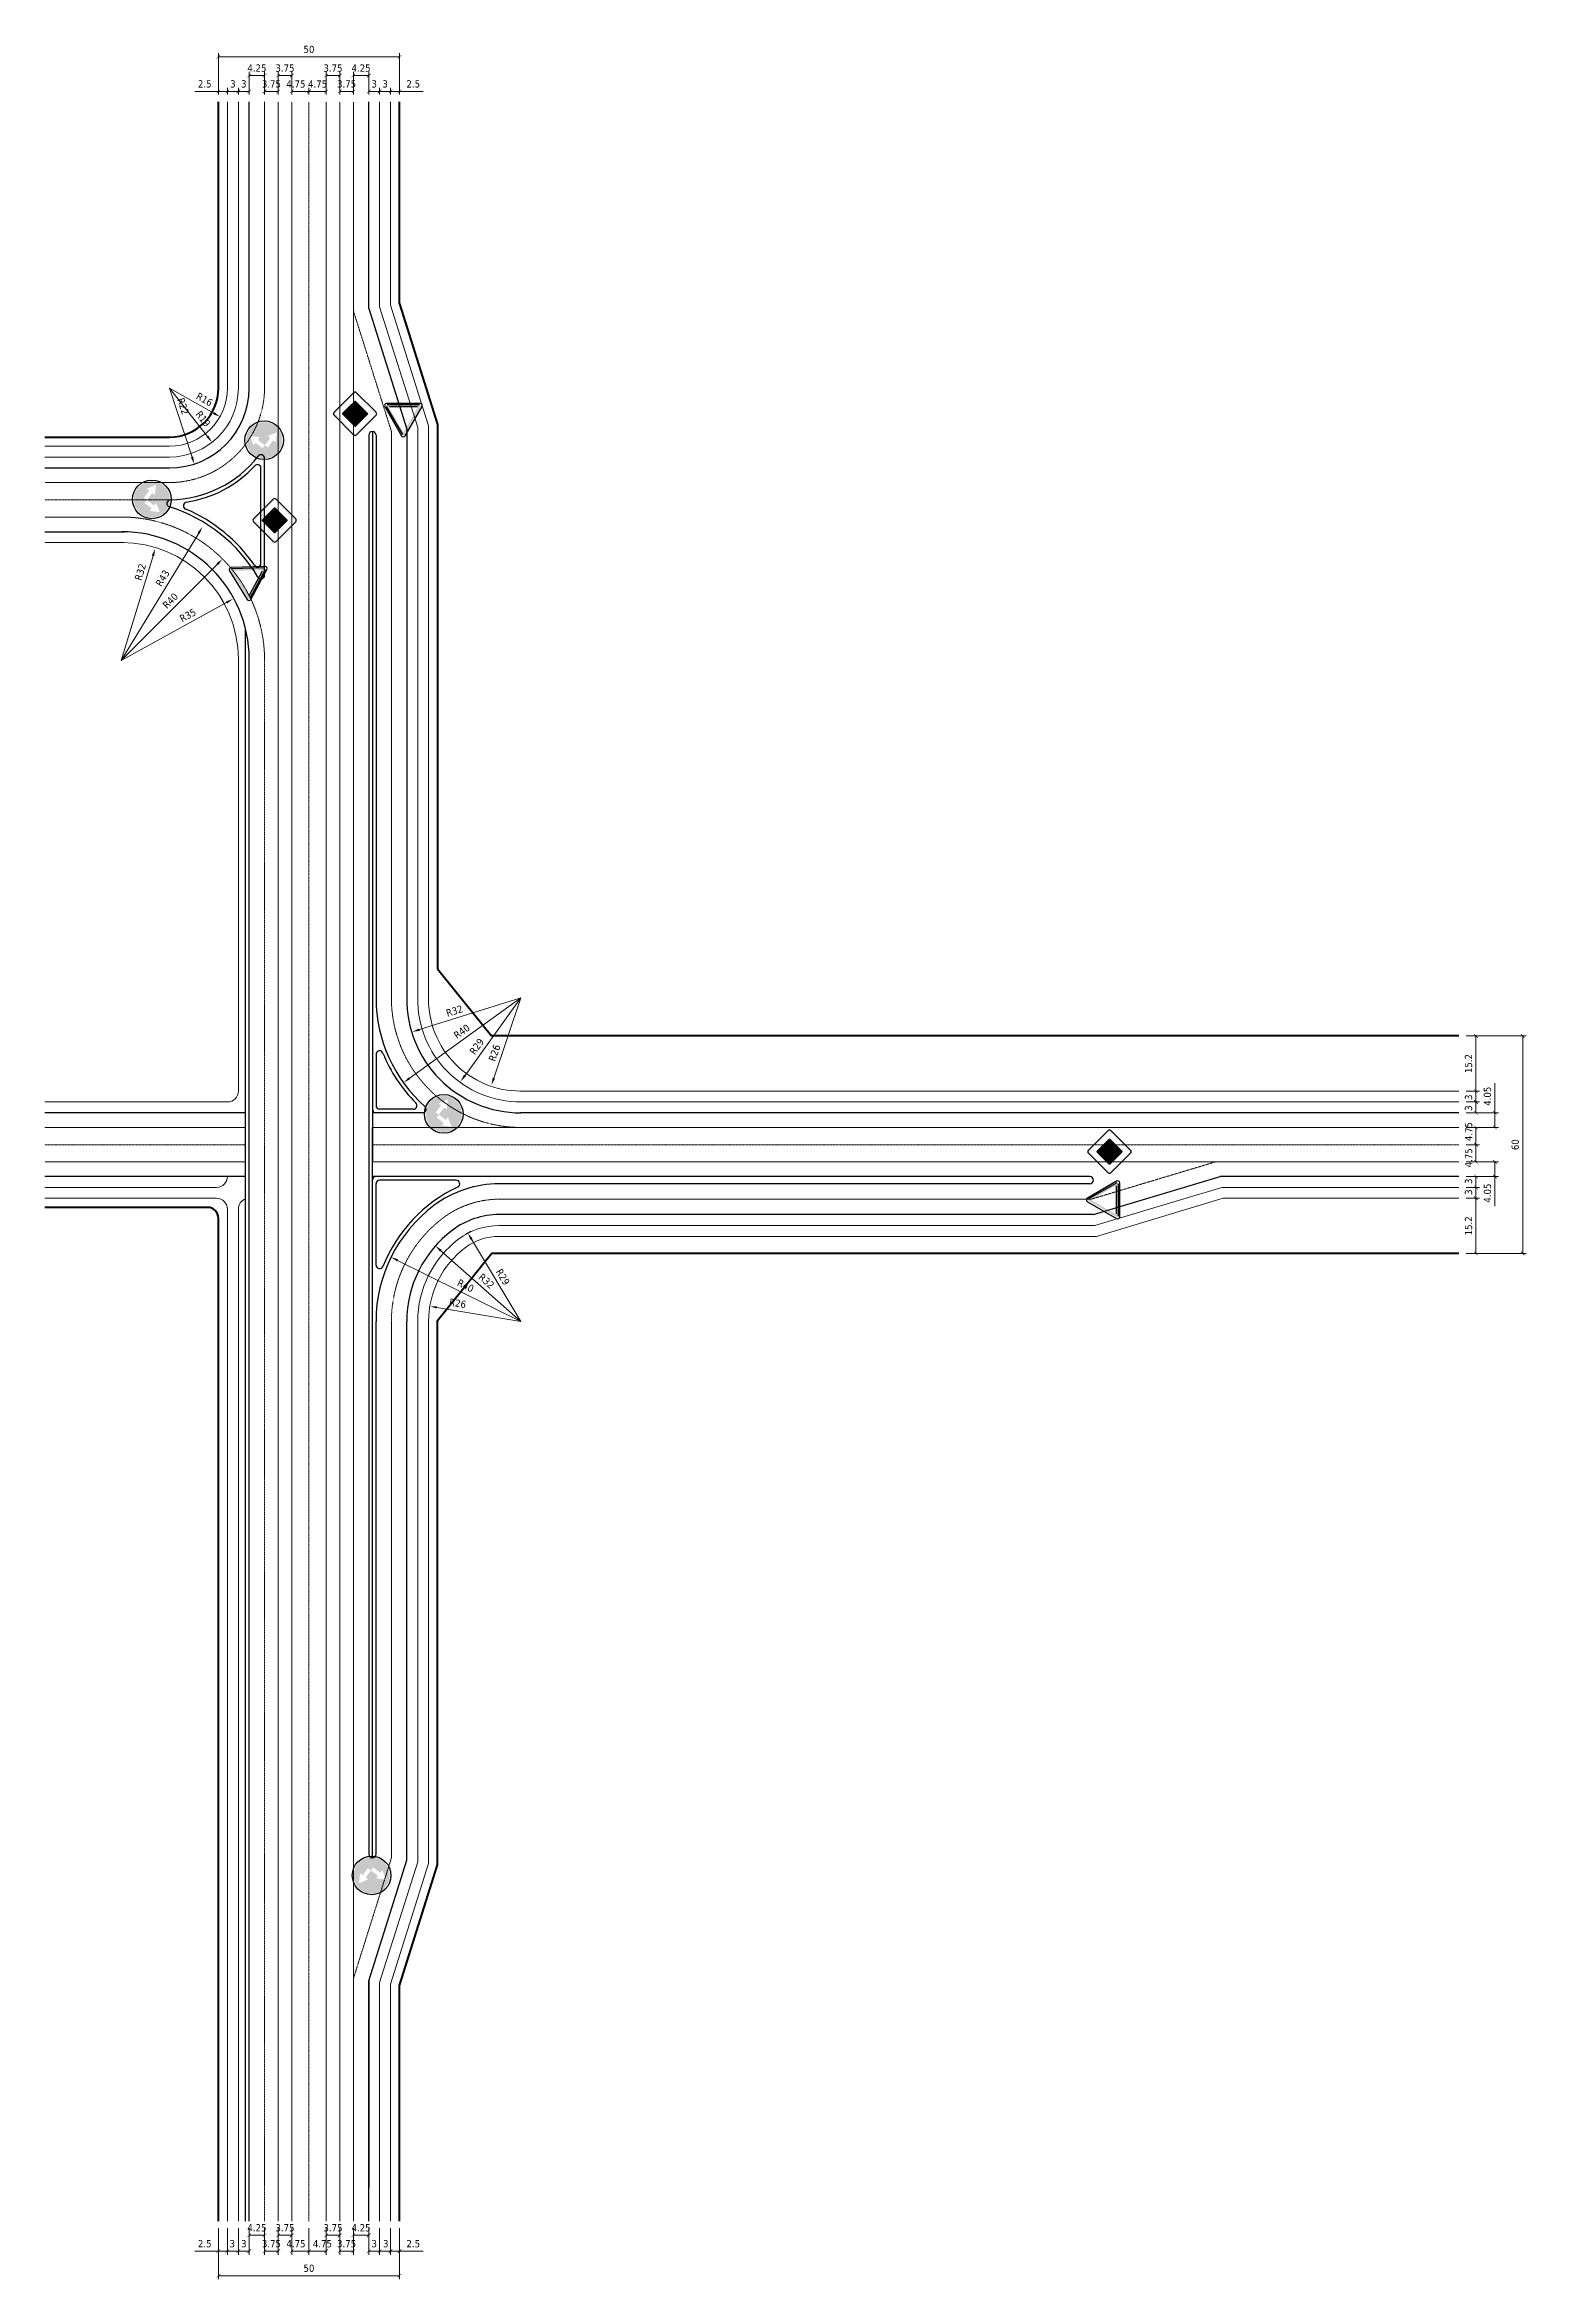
# Model space of a CAD drawing. Header units: millimetres. Extents: x -492806 to 8131902, y -181351 to 2373952.
# Drawn here: x 1019228 to 1428188, y 101371 to 718181 of the extents above; entities that cross this region are included whole.
import ezdxf

# ---------------------------------------------------------------- set-up
doc = ezdxf.new("R2010")
doc.units = ezdxf.units.MM
doc.header["$LTSCALE"] = 50
doc.linetypes.add('CENTER2', pattern=[28.575, 19.05, -3.175, 3.175, -3.175])
doc.linetypes.add('DASHED', pattern=[19.05, 12.7, -6.35])
for name, color, linetype, lineweight in [('cherwona', 7, 'Continuous', 50), ('dorogi', 7, 'Continuous', 30), ('osi', 13, 'Continuous', 15), ('smuga', 142, 'Continuous', 15), ('text', 5, 'Continuous', 15), ('trotuar', 212, 'Continuous', 15)]:
    doc.layers.add(name, color=color, linetype=linetype, lineweight=lineweight)
doc.styles.get("Standard").update_dxf_attribs({"font": 'tahoma.ttf'})
doc.dimstyles.new('S-25$0', dxfattribs={"dimscale": 0, "dimtxt": 2, "dimasz": 1, "dimexe": 1, "dimexo": 2, "dimgap": 1, "dimtad": 3, "dimlfac": 0.001, "dimzin": 9, "dimdsep": 46, "dimtxsty": 'Standard', "dimblk": 'ARCHTICK', "dimcen": 2, "dimclrd": 256, "dimclre": 256, "dimclrt": 256, "dimadec": 0, "dimazin": 2, "dimtfac": 1, "dimtmove": 0, "dimatfit": 3, "dimldrblk": 'DOTSMALL', "dimfxl": 1, "dimlwd": -1, "dimlwe": -1, "dimarcsym": 0})
doc.dimstyles.new('S-25$4', dxfattribs={"dimscale": 0, "dimtxt": 2, "dimasz": 2, "dimexe": 1, "dimexo": 2, "dimgap": 1, "dimtad": 3, "dimlfac": 0.001, "dimzin": 9, "dimdsep": 46, "dimtxsty": 'Standard', "dimcen": 2, "dimclrd": 256, "dimclre": 256, "dimclrt": 256, "dimadec": 0, "dimazin": 2, "dimtfac": 1, "dimtmove": 0, "dimatfit": 0, "dimldrblk": 'DOTSMALL', "dimfxl": 1, "dimlwd": -1, "dimlwe": -1, "dimarcsym": 0})

msp = doc.modelspace()

# ---------------------------------------------------------------- blocks, each defined once
blk = doc.blocks.new('_ArchTick')
at = {"color": 0, "linetype": 'ByBlock', "const_width": 0.15}
blk.add_lwpolyline([(-0.5, -0.5), (0.5, 0.5)], dxfattribs=at)
blk = doc.blocks.new('*D357')
at = {"layer": 'Defpoints', "color": 0, "transparency": 16777216}
for p in [(1092178, 117464), (1096928, 117464), (1096928, 109147)]:
    blk.add_point(p, dxfattribs=at)
at = {"layer": 'text', "transparency": 16777216}
for p, q in [((1092178, 115462), (1092178, 108146)), ((1096928, 115462), (1096928, 108146)), ((1092178, 109147), (1096928, 109147))]:
    blk.add_line(p, q, dxfattribs=at)
at = {"layer": 'text', "transparency": 16777216, "xscale": 1001.001001001001, "yscale": 1001.001001001001, "zscale": 1001.001001001001, "rotation": 180}
blk.add_blockref('_ArchTick', (1092178, 109147), dxfattribs=at)
at = {"layer": 'text', "transparency": 16777216, "xscale": 1001.001001001001, "yscale": 1001.001001001001, "zscale": 1001.001001001001}
blk.add_blockref('_ArchTick', (1096928, 109147), dxfattribs=at)
at = {"layer": 'text', "transparency": 16777216, "insert": (1095893, 111170), "char_height": 2002, "attachment_point": 5}
blk.add_mtext('4.75', dxfattribs=at)
blk = doc.blocks.new('_DotSmall')
at = {"color": 0, "linetype": 'ByBlock', "const_width": 0.5}
blk.add_lwpolyline([(-0.0625, 0, 1), (0.0625, 0, 1)], format="xyb", close=True, dxfattribs=at)
blk = doc.blocks.new('*D358')
at = {"layer": 'Defpoints', "color": 0, "transparency": 16777216}
for p in [(1096928, 117464), (1100678, 117464), (1100678, 113534)]:
    blk.add_point(p, dxfattribs=at)
at = {"layer": 'text', "transparency": 16777216}
for p, q in [((1096928, 115462), (1096928, 112533)), ((1096928, 113534), (1100678, 113534)), ((1100678, 115462), (1100678, 112533))]:
    blk.add_line(p, q, dxfattribs=at)
at = {"layer": 'text', "transparency": 16777216, "xscale": 1001.001001001001, "yscale": 1001.001001001001, "zscale": 1001.001001001001, "rotation": 180}
blk.add_blockref('_ArchTick', (1096928, 113534), dxfattribs=at)
at = {"layer": 'text', "transparency": 16777216, "xscale": 1001.001001001001, "yscale": 1001.001001001001, "zscale": 1001.001001001001}
blk.add_blockref('_ArchTick', (1100678, 113534), dxfattribs=at)
at = {"layer": 'text', "transparency": 16777216, "insert": (1098803, 115577), "char_height": 2002, "attachment_point": 5}
blk.add_mtext('3.75', dxfattribs=at)
blk = doc.blocks.new('*D359')
at = {"layer": 'Defpoints', "color": 0, "transparency": 16777216}
for p in [(1100678, 117464), (1104428, 117464), (1104428, 109147)]:
    blk.add_point(p, dxfattribs=at)
at = {"layer": 'text', "transparency": 16777216}
for p, q in [((1100678, 115462), (1100678, 108146)), ((1104428, 115462), (1104428, 108146)), ((1100678, 109147), (1104428, 109147))]:
    blk.add_line(p, q, dxfattribs=at)
at = {"layer": 'text', "transparency": 16777216, "xscale": 1001.001001001001, "yscale": 1001.001001001001, "zscale": 1001.001001001001, "rotation": 180}
blk.add_blockref('_ArchTick', (1100678, 109147), dxfattribs=at)
at = {"layer": 'text', "transparency": 16777216, "xscale": 1001.001001001001, "yscale": 1001.001001001001, "zscale": 1001.001001001001}
blk.add_blockref('_ArchTick', (1104428, 109147), dxfattribs=at)
at = {"layer": 'text', "transparency": 16777216, "insert": (1102553, 111190), "char_height": 2002, "attachment_point": 5}
blk.add_mtext('3.75', dxfattribs=at)
blk = doc.blocks.new('*D360')
at = {"layer": 'Defpoints', "color": 0, "transparency": 16777216}
for p in [(1104428, 117464), (1108678, 117464), (1108678, 113534)]:
    blk.add_point(p, dxfattribs=at)
at = {"layer": 'text', "transparency": 16777216}
for p, q in [((1104428, 115462), (1104428, 112533)), ((1104428, 113534), (1108678, 113534)), ((1108678, 115462), (1108678, 112533))]:
    blk.add_line(p, q, dxfattribs=at)
at = {"layer": 'text', "transparency": 16777216, "xscale": 1001.001001001001, "yscale": 1001.001001001001, "zscale": 1001.001001001001, "rotation": 180}
blk.add_blockref('_ArchTick', (1104428, 113534), dxfattribs=at)
at = {"layer": 'text', "transparency": 16777216, "xscale": 1001.001001001001, "yscale": 1001.001001001001, "zscale": 1001.001001001001}
blk.add_blockref('_ArchTick', (1108678, 113534), dxfattribs=at)
at = {"layer": 'text', "transparency": 16777216, "insert": (1106553, 115577), "char_height": 2002, "attachment_point": 5}
blk.add_mtext('4.25', dxfattribs=at)
blk = doc.blocks.new('*D361')
at = {"layer": 'Defpoints', "color": 0, "transparency": 16777216}
for p in [(1108678, 117464), (1111678, 117464), (1111678, 109147)]:
    blk.add_point(p, dxfattribs=at)
at = {"layer": 'text', "transparency": 16777216}
for p, q in [((1108678, 115462), (1108678, 108146)), ((1111678, 115462), (1111678, 108146)), ((1108678, 109147), (1111678, 109147))]:
    blk.add_line(p, q, dxfattribs=at)
at = {"layer": 'text', "transparency": 16777216, "xscale": 1001.001001001001, "yscale": 1001.001001001001, "zscale": 1001.001001001001, "rotation": 180}
blk.add_blockref('_ArchTick', (1108678, 109147), dxfattribs=at)
at = {"layer": 'text', "transparency": 16777216, "xscale": 1001.001001001001, "yscale": 1001.001001001001, "zscale": 1001.001001001001}
blk.add_blockref('_ArchTick', (1111678, 109147), dxfattribs=at)
at = {"layer": 'text', "transparency": 16777216, "insert": (1110178, 111190), "char_height": 2002, "attachment_point": 5}
blk.add_mtext('3', dxfattribs=at)
blk = doc.blocks.new('*D362')
at = {"layer": 'Defpoints', "color": 0, "transparency": 16777216}
for p in [(1111678, 117464), (1114678, 117464), (1114678, 109147)]:
    blk.add_point(p, dxfattribs=at)
at = {"layer": 'text', "transparency": 16777216}
for p, q in [((1111678, 115462), (1111678, 108146)), ((1114678, 115462), (1114678, 108146)), ((1111678, 109147), (1114678, 109147))]:
    blk.add_line(p, q, dxfattribs=at)
at = {"layer": 'text', "transparency": 16777216, "xscale": 1001.001001001001, "yscale": 1001.001001001001, "zscale": 1001.001001001001, "rotation": 180}
blk.add_blockref('_ArchTick', (1111678, 109147), dxfattribs=at)
at = {"layer": 'text', "transparency": 16777216, "xscale": 1001.001001001001, "yscale": 1001.001001001001, "zscale": 1001.001001001001}
blk.add_blockref('_ArchTick', (1114678, 109147), dxfattribs=at)
at = {"layer": 'text', "transparency": 16777216, "insert": (1113365, 111190), "char_height": 2002, "attachment_point": 5}
blk.add_mtext('3', dxfattribs=at)
blk = doc.blocks.new('*D363')
at = {"layer": 'Defpoints', "color": 0, "transparency": 16777216}
for p in [(1114678, 117464), (1117178, 117464), (1117178, 109147)]:
    blk.add_point(p, dxfattribs=at)
at = {"layer": 'text', "transparency": 16777216}
for p, q in [((1114678, 115462), (1114678, 108146)), ((1117178, 115462), (1117178, 108146)), ((1114678, 109147), (1117178, 109147)), ((1117178, 109147), (1123731, 109147))]:
    blk.add_line(p, q, dxfattribs=at)
at = {"layer": 'text', "transparency": 16777216, "xscale": 1001.001001001001, "yscale": 1001.001001001001, "zscale": 1001.001001001001, "rotation": 180}
blk.add_blockref('_ArchTick', (1114678, 109147), dxfattribs=at)
at = {"layer": 'text', "transparency": 16777216, "xscale": 1001.001001001001, "yscale": 1001.001001001001, "zscale": 1001.001001001001}
blk.add_blockref('_ArchTick', (1117178, 109147), dxfattribs=at)
at = {"layer": 'text', "transparency": 16777216, "insert": (1120955, 111190), "char_height": 2002, "attachment_point": 5}
blk.add_mtext('2.5', dxfattribs=at)
blk = doc.blocks.new('*D369')
at = {"layer": 'Defpoints', "color": 0, "transparency": 16777216}
for p in [(1087428, 117464), (1092178, 117464), (1087428, 109147)]:
    blk.add_point(p, dxfattribs=at)
at = {"layer": 'text', "transparency": 16777216}
for p, q in [((1087428, 115462), (1087428, 108146)), ((1092178, 115462), (1092178, 108146)), ((1092178, 109147), (1087428, 109147))]:
    blk.add_line(p, q, dxfattribs=at)
at = {"layer": 'text', "transparency": 16777216, "xscale": 1001.001001001001, "yscale": 1001.001001001001, "zscale": 1001.001001001001, "rotation": 180}
blk.add_blockref('_ArchTick', (1087428, 109147), dxfattribs=at)
at = {"layer": 'text', "transparency": 16777216, "xscale": 1001.001001001001, "yscale": 1001.001001001001, "zscale": 1001.001001001001}
blk.add_blockref('_ArchTick', (1092178, 109147), dxfattribs=at)
at = {"layer": 'text', "transparency": 16777216, "insert": (1088582, 111170), "char_height": 2002, "attachment_point": 5}
blk.add_mtext('4.75', dxfattribs=at)
blk = doc.blocks.new('*D368')
at = {"layer": 'Defpoints', "color": 0, "transparency": 16777216}
for p in [(1083678, 117464), (1087428, 117464), (1083678, 113534)]:
    blk.add_point(p, dxfattribs=at)
at = {"layer": 'text', "transparency": 16777216}
for p, q in [((1083678, 115462), (1083678, 112533)), ((1087428, 113534), (1083678, 113534)), ((1087428, 115462), (1087428, 112533))]:
    blk.add_line(p, q, dxfattribs=at)
at = {"layer": 'text', "transparency": 16777216, "xscale": 1001.001001001001, "yscale": 1001.001001001001, "zscale": 1001.001001001001, "rotation": 180}
blk.add_blockref('_ArchTick', (1083678, 113534), dxfattribs=at)
at = {"layer": 'text', "transparency": 16777216, "xscale": 1001.001001001001, "yscale": 1001.001001001001, "zscale": 1001.001001001001}
blk.add_blockref('_ArchTick', (1087428, 113534), dxfattribs=at)
at = {"layer": 'text', "transparency": 16777216, "insert": (1085553, 115577), "char_height": 2002, "attachment_point": 5}
blk.add_mtext('3.75', dxfattribs=at)
blk = doc.blocks.new('*D364')
at = {"layer": 'Defpoints', "color": 0, "transparency": 16777216}
for p in [(1079928, 117464), (1083678, 117464), (1079928, 109147)]:
    blk.add_point(p, dxfattribs=at)
at = {"layer": 'text', "transparency": 16777216}
for p, q in [((1079928, 115462), (1079928, 108146)), ((1083678, 115462), (1083678, 108146)), ((1083678, 109147), (1079928, 109147))]:
    blk.add_line(p, q, dxfattribs=at)
at = {"layer": 'text', "transparency": 16777216, "xscale": 1001.001001001001, "yscale": 1001.001001001001, "zscale": 1001.001001001001, "rotation": 180}
blk.add_blockref('_ArchTick', (1079928, 109147), dxfattribs=at)
at = {"layer": 'text', "transparency": 16777216, "xscale": 1001.001001001001, "yscale": 1001.001001001001, "zscale": 1001.001001001001}
blk.add_blockref('_ArchTick', (1083678, 109147), dxfattribs=at)
at = {"layer": 'text', "transparency": 16777216, "insert": (1081803, 111190), "char_height": 2002, "attachment_point": 5}
blk.add_mtext('3.75', dxfattribs=at)
blk = doc.blocks.new('*D365')
at = {"layer": 'Defpoints', "color": 0, "transparency": 16777216}
for p in [(1075678, 117464), (1079928, 117464), (1075678, 113534)]:
    blk.add_point(p, dxfattribs=at)
at = {"layer": 'text', "transparency": 16777216}
for p, q in [((1075678, 115462), (1075678, 112533)), ((1079928, 113534), (1075678, 113534)), ((1079928, 115462), (1079928, 112533))]:
    blk.add_line(p, q, dxfattribs=at)
at = {"layer": 'text', "transparency": 16777216, "xscale": 1001.001001001001, "yscale": 1001.001001001001, "zscale": 1001.001001001001, "rotation": 180}
blk.add_blockref('_ArchTick', (1075678, 113534), dxfattribs=at)
at = {"layer": 'text', "transparency": 16777216, "xscale": 1001.001001001001, "yscale": 1001.001001001001, "zscale": 1001.001001001001}
blk.add_blockref('_ArchTick', (1079928, 113534), dxfattribs=at)
at = {"layer": 'text', "transparency": 16777216, "insert": (1077803, 115577), "char_height": 2002, "attachment_point": 5}
blk.add_mtext('4.25', dxfattribs=at)
blk = doc.blocks.new('*D366')
at = {"layer": 'Defpoints', "color": 0, "transparency": 16777216}
for p in [(1072678, 117464), (1075678, 117464), (1072678, 109147)]:
    blk.add_point(p, dxfattribs=at)
at = {"layer": 'text', "transparency": 16777216}
for p, q in [((1072678, 115462), (1072678, 108146)), ((1075678, 115462), (1075678, 108146)), ((1075678, 109147), (1072678, 109147))]:
    blk.add_line(p, q, dxfattribs=at)
at = {"layer": 'text', "transparency": 16777216, "xscale": 1001.001001001001, "yscale": 1001.001001001001, "zscale": 1001.001001001001, "rotation": 180}
blk.add_blockref('_ArchTick', (1072678, 109147), dxfattribs=at)
at = {"layer": 'text', "transparency": 16777216, "xscale": 1001.001001001001, "yscale": 1001.001001001001, "zscale": 1001.001001001001}
blk.add_blockref('_ArchTick', (1075678, 109147), dxfattribs=at)
at = {"layer": 'text', "transparency": 16777216, "insert": (1074178, 111190), "char_height": 2002, "attachment_point": 5}
blk.add_mtext('3', dxfattribs=at)
blk = doc.blocks.new('*D367')
at = {"layer": 'Defpoints', "color": 0, "transparency": 16777216}
for p in [(1069678, 117464), (1072678, 117464), (1069678, 109147)]:
    blk.add_point(p, dxfattribs=at)
at = {"layer": 'text', "transparency": 16777216}
for p, q in [((1069678, 115462), (1069678, 108146)), ((1072678, 115462), (1072678, 108146)), ((1072678, 109147), (1069678, 109147))]:
    blk.add_line(p, q, dxfattribs=at)
at = {"layer": 'text', "transparency": 16777216, "xscale": 1001.001001001001, "yscale": 1001.001001001001, "zscale": 1001.001001001001, "rotation": 180}
blk.add_blockref('_ArchTick', (1069678, 109147), dxfattribs=at)
at = {"layer": 'text', "transparency": 16777216, "xscale": 1001.001001001001, "yscale": 1001.001001001001, "zscale": 1001.001001001001}
blk.add_blockref('_ArchTick', (1072678, 109147), dxfattribs=at)
at = {"layer": 'text', "transparency": 16777216, "insert": (1070991, 111190), "char_height": 2002, "attachment_point": 5}
blk.add_mtext('3', dxfattribs=at)
blk = doc.blocks.new('*D370')
at = {"layer": 'Defpoints', "color": 0, "transparency": 16777216}
for p in [(1067178, 117464), (1069678, 117464), (1067178, 109147)]:
    blk.add_point(p, dxfattribs=at)
at = {"layer": 'text', "transparency": 16777216}
for p, q in [((1067178, 115462), (1067178, 108146)), ((1069678, 115462), (1069678, 108146)), ((1067178, 109147), (1060625, 109147)), ((1069678, 109147), (1067178, 109147))]:
    blk.add_line(p, q, dxfattribs=at)
at = {"layer": 'text', "transparency": 16777216, "xscale": 1001.001001001001, "yscale": 1001.001001001001, "zscale": 1001.001001001001, "rotation": 180}
blk.add_blockref('_ArchTick', (1067178, 109147), dxfattribs=at)
at = {"layer": 'text', "transparency": 16777216, "xscale": 1001.001001001001, "yscale": 1001.001001001001, "zscale": 1001.001001001001}
blk.add_blockref('_ArchTick', (1069678, 109147), dxfattribs=at)
at = {"layer": 'text', "transparency": 16777216, "insert": (1063401, 111190), "char_height": 2002, "attachment_point": 5}
blk.add_mtext('2.5', dxfattribs=at)
blk = doc.blocks.new('*D371')
at = {"layer": 'Defpoints', "color": 0, "transparency": 16777216}
for p in [(1067178, 117464), (1117178, 117464), (1117178, 102372)]:
    blk.add_point(p, dxfattribs=at)
at = {"layer": 'text', "transparency": 16777216}
for p, q in [((1067178, 115462), (1067178, 101371)), ((1117178, 115462), (1117178, 101371)), ((1067178, 102372), (1117178, 102372))]:
    blk.add_line(p, q, dxfattribs=at)
at = {"layer": 'text', "transparency": 16777216, "xscale": 1001.001001001001, "yscale": 1001.001001001001, "zscale": 1001.001001001001, "rotation": 180}
blk.add_blockref('_ArchTick', (1067178, 102372), dxfattribs=at)
at = {"layer": 'text', "transparency": 16777216, "xscale": 1001.001001001001, "yscale": 1001.001001001001, "zscale": 1001.001001001001}
blk.add_blockref('_ArchTick', (1117178, 102372), dxfattribs=at)
at = {"layer": 'text', "transparency": 16777216, "insert": (1092178, 104415), "char_height": 2002, "attachment_point": 5}
blk.add_mtext('50', dxfattribs=at)
blk = doc.blocks.new('*D372')
at = {"layer": 'Defpoints', "color": 0, "transparency": 16777216}
for p in [(1096928, 705297), (1092178, 702405), (1096928, 702405)]:
    blk.add_point(p, dxfattribs=at)
at = {"layer": 'text', "transparency": 16777216}
for p, q in [((1092178, 704407), (1092178, 706298)), ((1092178, 705297), (1096928, 705297)), ((1096928, 704407), (1096928, 706298))]:
    blk.add_line(p, q, dxfattribs=at)
at = {"layer": 'text', "transparency": 16777216, "xscale": 1001.001001001001, "yscale": 1001.001001001001, "zscale": 1001.001001001001, "rotation": 180}
blk.add_blockref('_ArchTick', (1092178, 705297), dxfattribs=at)
at = {"layer": 'text', "transparency": 16777216, "xscale": 1001.001001001001, "yscale": 1001.001001001001, "zscale": 1001.001001001001}
blk.add_blockref('_ArchTick', (1096928, 705297), dxfattribs=at)
at = {"layer": 'text', "transparency": 16777216, "insert": (1094553, 707320), "char_height": 2002, "attachment_point": 5}
blk.add_mtext('4.75', dxfattribs=at)
blk = doc.blocks.new('*D373')
at = {"layer": 'Defpoints', "color": 0, "transparency": 16777216}
for p in [(1092178, 705297), (1087428, 702405), (1092178, 702405)]:
    blk.add_point(p, dxfattribs=at)
at = {"layer": 'text', "transparency": 16777216}
for p, q in [((1087428, 704407), (1087428, 706298)), ((1087428, 705297), (1092178, 705297)), ((1092178, 704407), (1092178, 706298))]:
    blk.add_line(p, q, dxfattribs=at)
at = {"layer": 'text', "transparency": 16777216, "xscale": 1001.001001001001, "yscale": 1001.001001001001, "zscale": 1001.001001001001, "rotation": 180}
blk.add_blockref('_ArchTick', (1087428, 705297), dxfattribs=at)
at = {"layer": 'text', "transparency": 16777216, "xscale": 1001.001001001001, "yscale": 1001.001001001001, "zscale": 1001.001001001001}
blk.add_blockref('_ArchTick', (1092178, 705297), dxfattribs=at)
at = {"layer": 'text', "transparency": 16777216, "insert": (1088567, 707320), "char_height": 2002, "attachment_point": 5}
blk.add_mtext('4.75', dxfattribs=at)
blk = doc.blocks.new('*D374')
at = {"layer": 'Defpoints', "color": 0, "transparency": 16777216}
for p in [(1100678, 709664), (1096928, 702405), (1100678, 702405)]:
    blk.add_point(p, dxfattribs=at)
at = {"layer": 'text', "transparency": 16777216}
for p, q in [((1096928, 704407), (1096928, 710665)), ((1096928, 709664), (1100678, 709664)), ((1100678, 704407), (1100678, 710665))]:
    blk.add_line(p, q, dxfattribs=at)
at = {"layer": 'text', "transparency": 16777216, "xscale": 1001.001001001001, "yscale": 1001.001001001001, "zscale": 1001.001001001001, "rotation": 180}
blk.add_blockref('_ArchTick', (1096928, 709664), dxfattribs=at)
at = {"layer": 'text', "transparency": 16777216, "xscale": 1001.001001001001, "yscale": 1001.001001001001, "zscale": 1001.001001001001}
blk.add_blockref('_ArchTick', (1100678, 709664), dxfattribs=at)
at = {"layer": 'text', "transparency": 16777216, "insert": (1098803, 711708), "char_height": 2002, "attachment_point": 5}
blk.add_mtext('3.75', dxfattribs=at)
blk = doc.blocks.new('*D375')
at = {"layer": 'Defpoints', "color": 0, "transparency": 16777216}
for p in [(1104428, 705297), (1100678, 702405), (1104428, 702405)]:
    blk.add_point(p, dxfattribs=at)
at = {"layer": 'text', "transparency": 16777216}
for p, q in [((1100678, 704407), (1100678, 706298)), ((1100678, 705297), (1104428, 705297)), ((1104428, 704407), (1104428, 706298))]:
    blk.add_line(p, q, dxfattribs=at)
at = {"layer": 'text', "transparency": 16777216, "xscale": 1001.001001001001, "yscale": 1001.001001001001, "zscale": 1001.001001001001, "rotation": 180}
blk.add_blockref('_ArchTick', (1100678, 705297), dxfattribs=at)
at = {"layer": 'text', "transparency": 16777216, "xscale": 1001.001001001001, "yscale": 1001.001001001001, "zscale": 1001.001001001001}
blk.add_blockref('_ArchTick', (1104428, 705297), dxfattribs=at)
at = {"layer": 'text', "transparency": 16777216, "insert": (1102553, 707341), "char_height": 2002, "attachment_point": 5}
blk.add_mtext('3.75', dxfattribs=at)
blk = doc.blocks.new('*D376')
at = {"layer": 'Defpoints', "color": 0, "transparency": 16777216}
for p in [(1108678, 709664), (1104428, 702405), (1108678, 702405)]:
    blk.add_point(p, dxfattribs=at)
at = {"layer": 'text', "transparency": 16777216}
for p, q in [((1104428, 704407), (1104428, 710665)), ((1104428, 709664), (1108678, 709664)), ((1108678, 704407), (1108678, 710665))]:
    blk.add_line(p, q, dxfattribs=at)
at = {"layer": 'text', "transparency": 16777216, "xscale": 1001.001001001001, "yscale": 1001.001001001001, "zscale": 1001.001001001001, "rotation": 180}
blk.add_blockref('_ArchTick', (1104428, 709664), dxfattribs=at)
at = {"layer": 'text', "transparency": 16777216, "xscale": 1001.001001001001, "yscale": 1001.001001001001, "zscale": 1001.001001001001}
blk.add_blockref('_ArchTick', (1108678, 709664), dxfattribs=at)
at = {"layer": 'text', "transparency": 16777216, "insert": (1106553, 711708), "char_height": 2002, "attachment_point": 5}
blk.add_mtext('4.25', dxfattribs=at)
blk = doc.blocks.new('*D377')
at = {"layer": 'Defpoints', "color": 0, "transparency": 16777216}
for p in [(1111678, 705297), (1108678, 702405), (1111678, 702405)]:
    blk.add_point(p, dxfattribs=at)
at = {"layer": 'text', "transparency": 16777216}
for p, q in [((1108678, 704407), (1108678, 706298)), ((1108678, 705297), (1111678, 705297)), ((1111678, 704407), (1111678, 706298))]:
    blk.add_line(p, q, dxfattribs=at)
at = {"layer": 'text', "transparency": 16777216, "xscale": 1001.001001001001, "yscale": 1001.001001001001, "zscale": 1001.001001001001, "rotation": 180}
blk.add_blockref('_ArchTick', (1108678, 705297), dxfattribs=at)
at = {"layer": 'text', "transparency": 16777216, "xscale": 1001.001001001001, "yscale": 1001.001001001001, "zscale": 1001.001001001001}
blk.add_blockref('_ArchTick', (1111678, 705297), dxfattribs=at)
at = {"layer": 'text', "transparency": 16777216, "insert": (1110178, 707341), "char_height": 2002, "attachment_point": 5}
blk.add_mtext('3', dxfattribs=at)
blk = doc.blocks.new('*D378')
at = {"layer": 'Defpoints', "color": 0, "transparency": 16777216}
for p in [(1114678, 705297), (1111678, 702405), (1114678, 702405)]:
    blk.add_point(p, dxfattribs=at)
at = {"layer": 'text', "transparency": 16777216}
for p, q in [((1111678, 704407), (1111678, 706298)), ((1111678, 705297), (1114678, 705297)), ((1114678, 704407), (1114678, 706298))]:
    blk.add_line(p, q, dxfattribs=at)
at = {"layer": 'text', "transparency": 16777216, "xscale": 1001.001001001001, "yscale": 1001.001001001001, "zscale": 1001.001001001001, "rotation": 180}
blk.add_blockref('_ArchTick', (1111678, 705297), dxfattribs=at)
at = {"layer": 'text', "transparency": 16777216, "xscale": 1001.001001001001, "yscale": 1001.001001001001, "zscale": 1001.001001001001}
blk.add_blockref('_ArchTick', (1114678, 705297), dxfattribs=at)
at = {"layer": 'text', "transparency": 16777216, "insert": (1113178, 707341), "char_height": 2002, "attachment_point": 5}
blk.add_mtext('3', dxfattribs=at)
blk = doc.blocks.new('*D379')
at = {"layer": 'Defpoints', "color": 0, "transparency": 16777216}
for p in [(1117178, 705297), (1114678, 702405), (1117178, 702405)]:
    blk.add_point(p, dxfattribs=at)
at = {"layer": 'text', "transparency": 16777216}
for p, q in [((1114678, 704407), (1114678, 706298)), ((1114678, 705297), (1117178, 705297)), ((1117178, 704407), (1117178, 706298)), ((1117178, 705297), (1123731, 705297))]:
    blk.add_line(p, q, dxfattribs=at)
at = {"layer": 'text', "transparency": 16777216, "xscale": 1001.001001001001, "yscale": 1001.001001001001, "zscale": 1001.001001001001, "rotation": 180}
blk.add_blockref('_ArchTick', (1114678, 705297), dxfattribs=at)
at = {"layer": 'text', "transparency": 16777216, "xscale": 1001.001001001001, "yscale": 1001.001001001001, "zscale": 1001.001001001001}
blk.add_blockref('_ArchTick', (1117178, 705297), dxfattribs=at)
at = {"layer": 'text', "transparency": 16777216, "insert": (1120955, 707341), "char_height": 2002, "attachment_point": 5}
blk.add_mtext('2.5', dxfattribs=at)
blk = doc.blocks.new('*D383')
at = {"layer": 'Defpoints', "color": 0, "transparency": 16777216}
for p in [(1083678, 709664), (1083678, 702405), (1087428, 702405)]:
    blk.add_point(p, dxfattribs=at)
at = {"layer": 'text', "transparency": 16777216}
for p, q in [((1083678, 704407), (1083678, 710665)), ((1087428, 709664), (1083678, 709664)), ((1087428, 704407), (1087428, 710665))]:
    blk.add_line(p, q, dxfattribs=at)
at = {"layer": 'text', "transparency": 16777216, "xscale": 1001.001001001001, "yscale": 1001.001001001001, "zscale": 1001.001001001001, "rotation": 180}
blk.add_blockref('_ArchTick', (1083678, 709664), dxfattribs=at)
at = {"layer": 'text', "transparency": 16777216, "xscale": 1001.001001001001, "yscale": 1001.001001001001, "zscale": 1001.001001001001}
blk.add_blockref('_ArchTick', (1087428, 709664), dxfattribs=at)
at = {"layer": 'text', "transparency": 16777216, "insert": (1085553, 711708), "char_height": 2002, "attachment_point": 5}
blk.add_mtext('3.75', dxfattribs=at)
blk = doc.blocks.new('*D384')
at = {"layer": 'Defpoints', "color": 0, "transparency": 16777216}
for p in [(1079928, 705297), (1079928, 702405), (1083678, 702405)]:
    blk.add_point(p, dxfattribs=at)
at = {"layer": 'text', "transparency": 16777216}
for p, q in [((1079928, 704407), (1079928, 706298)), ((1083678, 705297), (1079928, 705297)), ((1083678, 704407), (1083678, 706298))]:
    blk.add_line(p, q, dxfattribs=at)
at = {"layer": 'text', "transparency": 16777216, "xscale": 1001.001001001001, "yscale": 1001.001001001001, "zscale": 1001.001001001001, "rotation": 180}
blk.add_blockref('_ArchTick', (1079928, 705297), dxfattribs=at)
at = {"layer": 'text', "transparency": 16777216, "xscale": 1001.001001001001, "yscale": 1001.001001001001, "zscale": 1001.001001001001}
blk.add_blockref('_ArchTick', (1083678, 705297), dxfattribs=at)
at = {"layer": 'text', "transparency": 16777216, "insert": (1081803, 707341), "char_height": 2002, "attachment_point": 5}
blk.add_mtext('3.75', dxfattribs=at)
blk = doc.blocks.new('*D385')
at = {"layer": 'Defpoints', "color": 0, "transparency": 16777216}
for p in [(1075678, 709664), (1075678, 702405), (1079928, 702405)]:
    blk.add_point(p, dxfattribs=at)
at = {"layer": 'text', "transparency": 16777216}
for p, q in [((1075678, 704407), (1075678, 710665)), ((1079928, 709664), (1075678, 709664)), ((1079928, 704407), (1079928, 710665))]:
    blk.add_line(p, q, dxfattribs=at)
at = {"layer": 'text', "transparency": 16777216, "xscale": 1001.001001001001, "yscale": 1001.001001001001, "zscale": 1001.001001001001, "rotation": 180}
blk.add_blockref('_ArchTick', (1075678, 709664), dxfattribs=at)
at = {"layer": 'text', "transparency": 16777216, "xscale": 1001.001001001001, "yscale": 1001.001001001001, "zscale": 1001.001001001001}
blk.add_blockref('_ArchTick', (1079928, 709664), dxfattribs=at)
at = {"layer": 'text', "transparency": 16777216, "insert": (1077803, 711708), "char_height": 2002, "attachment_point": 5}
blk.add_mtext('4.25', dxfattribs=at)
blk = doc.blocks.new('*D381')
at = {"layer": 'Defpoints', "color": 0, "transparency": 16777216}
for p in [(1072678, 705297), (1072678, 702405), (1075678, 702405)]:
    blk.add_point(p, dxfattribs=at)
at = {"layer": 'text', "transparency": 16777216}
for p, q in [((1072678, 704407), (1072678, 706298)), ((1075678, 705297), (1072678, 705297)), ((1075678, 704407), (1075678, 706298))]:
    blk.add_line(p, q, dxfattribs=at)
at = {"layer": 'text', "transparency": 16777216, "xscale": 1001.001001001001, "yscale": 1001.001001001001, "zscale": 1001.001001001001, "rotation": 180}
blk.add_blockref('_ArchTick', (1072678, 705297), dxfattribs=at)
at = {"layer": 'text', "transparency": 16777216, "xscale": 1001.001001001001, "yscale": 1001.001001001001, "zscale": 1001.001001001001}
blk.add_blockref('_ArchTick', (1075678, 705297), dxfattribs=at)
at = {"layer": 'text', "transparency": 16777216, "insert": (1074178, 707341), "char_height": 2002, "attachment_point": 5}
blk.add_mtext('3', dxfattribs=at)
blk = doc.blocks.new('*D380')
at = {"layer": 'Defpoints', "color": 0, "transparency": 16777216}
for p in [(1069678, 705297), (1069678, 702405), (1072678, 702405)]:
    blk.add_point(p, dxfattribs=at)
at = {"layer": 'text', "transparency": 16777216}
for p, q in [((1069678, 704407), (1069678, 706298)), ((1072678, 705297), (1069678, 705297)), ((1072678, 704407), (1072678, 706298))]:
    blk.add_line(p, q, dxfattribs=at)
at = {"layer": 'text', "transparency": 16777216, "xscale": 1001.001001001001, "yscale": 1001.001001001001, "zscale": 1001.001001001001, "rotation": 180}
blk.add_blockref('_ArchTick', (1069678, 705297), dxfattribs=at)
at = {"layer": 'text', "transparency": 16777216, "xscale": 1001.001001001001, "yscale": 1001.001001001001, "zscale": 1001.001001001001}
blk.add_blockref('_ArchTick', (1072678, 705297), dxfattribs=at)
at = {"layer": 'text', "transparency": 16777216, "insert": (1071178, 707341), "char_height": 2002, "attachment_point": 5}
blk.add_mtext('3', dxfattribs=at)
blk = doc.blocks.new('*D382')
at = {"layer": 'Defpoints', "color": 0, "transparency": 16777216}
for p in [(1067178, 705297), (1067178, 702405), (1069678, 702405)]:
    blk.add_point(p, dxfattribs=at)
at = {"layer": 'text', "transparency": 16777216}
for p, q in [((1067178, 705297), (1060625, 705297)), ((1067178, 704407), (1067178, 706298)), ((1069678, 705297), (1067178, 705297)), ((1069678, 704407), (1069678, 706298))]:
    blk.add_line(p, q, dxfattribs=at)
at = {"layer": 'text', "transparency": 16777216, "xscale": 1001.001001001001, "yscale": 1001.001001001001, "zscale": 1001.001001001001, "rotation": 180}
blk.add_blockref('_ArchTick', (1067178, 705297), dxfattribs=at)
at = {"layer": 'text', "transparency": 16777216, "xscale": 1001.001001001001, "yscale": 1001.001001001001, "zscale": 1001.001001001001}
blk.add_blockref('_ArchTick', (1069678, 705297), dxfattribs=at)
at = {"layer": 'text', "transparency": 16777216, "insert": (1063401, 707341), "char_height": 2002, "attachment_point": 5}
blk.add_mtext('2.5', dxfattribs=at)
blk = doc.blocks.new('*D386')
at = {"layer": 'Defpoints', "color": 0, "transparency": 16777216}
for p in [(1117178, 714824), (1067178, 702405), (1117178, 702405)]:
    blk.add_point(p, dxfattribs=at)
at = {"layer": 'text', "transparency": 16777216}
for p, q in [((1067178, 704407), (1067178, 715825)), ((1117178, 704407), (1117178, 715825)), ((1067178, 714824), (1117178, 714824))]:
    blk.add_line(p, q, dxfattribs=at)
at = {"layer": 'text', "transparency": 16777216, "xscale": 1001.001001001001, "yscale": 1001.001001001001, "zscale": 1001.001001001001, "rotation": 180}
blk.add_blockref('_ArchTick', (1067178, 714824), dxfattribs=at)
at = {"layer": 'text', "transparency": 16777216, "xscale": 1001.001001001001, "yscale": 1001.001001001001, "zscale": 1001.001001001001}
blk.add_blockref('_ArchTick', (1117178, 714824), dxfattribs=at)
at = {"layer": 'text', "transparency": 16777216, "insert": (1092178, 716867), "char_height": 2002, "attachment_point": 5}
blk.add_mtext('50', dxfattribs=at)
blk = doc.blocks.new('*D401')
at = {"layer": 'Defpoints', "color": 0, "transparency": 16777216}
for p in [(1053678, 623357), (1060522, 602448)]:
    blk.add_point(p, dxfattribs=at)
at = {"layer": 'text', "transparency": 16777216}
blk.add_line((1053678, 623357), (1059899, 604351), dxfattribs=at)
blk.add_solid([(1060216, 604455), (1059582, 604247), (1060522, 602448)], dxfattribs=at)
at = {"layer": 'text', "transparency": 16777216, "insert": (1057436, 618379), "char_height": 2002, "attachment_point": 5, "rotation": 288.124554}
blk.add_mtext('R22', dxfattribs=at)
blk = doc.blocks.new('*D402')
at = {"layer": 'Defpoints', "color": 0, "transparency": 16777216}
for p in [(1053678, 623357), (1065433, 608429)]:
    blk.add_point(p, dxfattribs=at)
at = {"layer": 'text', "transparency": 16777216}
blk.add_line((1053678, 623357), (1064194, 610002), dxfattribs=at)
blk.add_solid([(1064456, 610208), (1063932, 609796), (1065433, 608429)], dxfattribs=at)
at = {"layer": 'text', "transparency": 16777216, "insert": (1062935, 614901), "char_height": 2002, "attachment_point": 5, "rotation": 308.218308}
blk.add_mtext('R19', dxfattribs=at)
blk = doc.blocks.new('*D403')
at = {"layer": 'Defpoints', "color": 0, "transparency": 16777216}
for p in [(1053678, 623357), (1067618, 615503)]:
    blk.add_point(p, dxfattribs=at)
at = {"layer": 'text', "transparency": 16777216}
blk.add_line((1053678, 623357), (1065874, 616486), dxfattribs=at)
blk.add_solid([(1066037, 616776), (1065710, 616195), (1067618, 615503)], dxfattribs=at)
at = {"layer": 'text', "transparency": 16777216, "insert": (1063324, 620266), "char_height": 2002, "attachment_point": 5, "rotation": 330.602909}
blk.add_mtext('R16', dxfattribs=at)
blk = doc.blocks.new('*D404')
at = {"layer": 'Defpoints', "color": 0, "transparency": 16777216}
for p in [(1062770, 585084), (1040336, 548213)]:
    blk.add_point(p, dxfattribs=at)
at = {"layer": 'text', "transparency": 16777216}
blk.add_line((1040336, 548213), (1061730, 583373), dxfattribs=at)
blk.add_solid([(1061444, 583547), (1062015, 583200), (1062770, 585084)], dxfattribs=at)
at = {"layer": 'text', "transparency": 16777216, "insert": (1051772, 570939), "char_height": 2002, "attachment_point": 5, "rotation": 58.680921}
blk.add_mtext('R43', dxfattribs=at)
blk = doc.blocks.new('*D405')
at = {"layer": 'Defpoints', "color": 0, "transparency": 16777216}
for p in [(1068313, 576230), (1040336, 548213)]:
    blk.add_point(p, dxfattribs=at)
at = {"layer": 'text', "transparency": 16777216}
blk.add_line((1040336, 548213), (1066899, 574813), dxfattribs=at)
blk.add_solid([(1066662, 575049), (1067135, 574577), (1068313, 576230)], dxfattribs=at)
at = {"layer": 'text', "transparency": 16777216, "insert": (1053919, 564706), "char_height": 2002, "attachment_point": 5, "rotation": 45.040155}
blk.add_mtext('R40', dxfattribs=at)
blk = doc.blocks.new('*D406')
at = {"layer": 'Defpoints', "color": 0, "transparency": 16777216}
for p in [(1071177, 565179), (1040336, 548213)]:
    blk.add_point(p, dxfattribs=at)
at = {"layer": 'text', "transparency": 16777216}
blk.add_line((1040336, 548213), (1069423, 564214), dxfattribs=at)
blk.add_solid([(1069262, 564506), (1069584, 563922), (1071177, 565179)], dxfattribs=at)
at = {"layer": 'text', "transparency": 16777216, "insert": (1058737, 560668), "char_height": 2002, "attachment_point": 5, "rotation": 28.815093}
blk.add_mtext('R35', dxfattribs=at)
blk = doc.blocks.new('*D408')
at = {"layer": 'Defpoints', "color": 0, "transparency": 16777216}
for p in [(1049711, 579018), (1040336, 548213)]:
    blk.add_point(p, dxfattribs=at)
at = {"layer": 'text', "transparency": 16777216}
blk.add_line((1040336, 548213), (1049128, 577103), dxfattribs=at)
blk.add_solid([(1048809, 577200), (1049448, 577006), (1049711, 579018)], dxfattribs=at)
at = {"layer": 'text', "transparency": 16777216, "insert": (1045630, 572627), "char_height": 2002, "attachment_point": 5, "rotation": 73.072154}
blk.add_mtext('R32', dxfattribs=at)
blk = doc.blocks.new('*D413')
at = {"layer": 'Defpoints', "color": 0, "transparency": 16777216}
for p in [(1114840, 383522), (1150678, 365757)]:
    blk.add_point(p, dxfattribs=at)
at = {"layer": 'text', "transparency": 16777216}
blk.add_line((1150678, 365757), (1116633, 382633), dxfattribs=at)
blk.add_solid([(1116782, 382932), (1116485, 382334), (1114840, 383522)], dxfattribs=at)
at = {"layer": 'text', "transparency": 16777216, "insert": (1135397, 375612), "char_height": 2002, "attachment_point": 5, "rotation": 333.631952}
blk.add_mtext('R40', dxfattribs=at)
blk = doc.blocks.new('*D414')
at = {"layer": 'Defpoints', "color": 0, "transparency": 16777216}
for p in [(1127076, 386618), (1150678, 365757)]:
    blk.add_point(p, dxfattribs=at)
at = {"layer": 'text', "transparency": 16777216}
blk.add_line((1150678, 365757), (1128576, 385292), dxfattribs=at)
blk.add_solid([(1128797, 385542), (1128355, 385042), (1127076, 386618)], dxfattribs=at)
at = {"layer": 'text', "transparency": 16777216, "insert": (1141159, 376898), "char_height": 2002, "attachment_point": 5, "rotation": 318.528309}
blk.add_mtext('R32', dxfattribs=at)
blk = doc.blocks.new('*D415')
at = {"layer": 'Defpoints', "color": 0, "transparency": 16777216}
for p in [(1136002, 390187), (1150678, 365757)]:
    blk.add_point(p, dxfattribs=at)
at = {"layer": 'text', "transparency": 16777216}
blk.add_line((1150678, 365757), (1137033, 388471), dxfattribs=at)
blk.add_arc((1150678, 365757), 28500, 118.982148, 122.845116, dxfattribs=at)
blk.add_solid([(1137319, 388643), (1136747, 388299), (1136002, 390187)], dxfattribs=at)
at = {"layer": 'text', "transparency": 16777216, "insert": (1145683, 378038), "char_height": 2002, "attachment_point": 5, "rotation": 300.994538}
blk.add_mtext('R29', dxfattribs=at)
blk = doc.blocks.new('*D416')
at = {"layer": 'Defpoints', "color": 0, "transparency": 16777216}
for p in [(1125529, 369974), (1150678, 365757)]:
    blk.add_point(p, dxfattribs=at)
at = {"layer": 'text', "transparency": 16777216}
blk.add_line((1150678, 365757), (1127504, 369643), dxfattribs=at)
blk.add_solid([(1127559, 369972), (1127448, 369314), (1125529, 369974)], dxfattribs=at)
at = {"layer": 'text', "transparency": 16777216, "insert": (1133216, 370757), "char_height": 2002, "attachment_point": 5, "rotation": 350.48043}
blk.add_mtext('R26', dxfattribs=at)
blk = doc.blocks.new('*D417')
at = {"layer": 'Defpoints', "color": 0, "transparency": 16777216}
for p in [(1150678, 455057), (1118227, 431671)]:
    blk.add_point(p, dxfattribs=at)
at = {"layer": 'text', "transparency": 16777216}
blk.add_line((1150678, 455057), (1119851, 432841), dxfattribs=at)
blk.add_solid([(1119656, 433112), (1120046, 432570), (1118227, 431671)], dxfattribs=at)
at = {"layer": 'text', "transparency": 16777216, "insert": (1134352, 445809), "char_height": 2002, "attachment_point": 5, "rotation": 35.778439}
blk.add_mtext('R40', dxfattribs=at)
blk = doc.blocks.new('*D418')
at = {"layer": 'Defpoints', "color": 0, "transparency": 16777216}
for p in [(1150678, 455057), (1120742, 445708)]:
    blk.add_point(p, dxfattribs=at)
at = {"layer": 'text', "transparency": 16777216}
blk.add_line((1150678, 455057), (1122653, 446305), dxfattribs=at)
blk.add_solid([(1122554, 446623), (1122753, 445986), (1120742, 445708)], dxfattribs=at)
at = {"layer": 'text', "transparency": 16777216, "insert": (1132328, 451467), "char_height": 2002, "attachment_point": 5, "rotation": 17.343279}
blk.add_mtext('R32', dxfattribs=at)
blk = doc.blocks.new('*D419')
at = {"layer": 'Defpoints', "color": 0, "transparency": 16777216}
for p in [(1150678, 455057), (1134077, 432061)]:
    blk.add_point(p, dxfattribs=at)
at = {"layer": 'text', "transparency": 16777216}
blk.add_line((1150678, 455057), (1135249, 433684), dxfattribs=at)
blk.add_solid([(1134978, 433880), (1135519, 433489), (1134077, 432061)], dxfattribs=at)
at = {"layer": 'text', "transparency": 16777216, "insert": (1138494, 441669), "char_height": 2002, "attachment_point": 5, "rotation": 54.17302}
blk.add_mtext('R29', dxfattribs=at)
blk = doc.blocks.new('*D420')
at = {"layer": 'Defpoints', "color": 0, "transparency": 16777216}
for p in [(1150678, 455057), (1142549, 431033)]:
    blk.add_point(p, dxfattribs=at)
at = {"layer": 'text', "transparency": 16777216}
blk.add_line((1150678, 455057), (1143191, 432929), dxfattribs=at)
blk.add_solid([(1142875, 433036), (1143507, 432822), (1142549, 431033)], dxfattribs=at)
at = {"layer": 'text', "transparency": 16777216, "insert": (1143386, 439883), "char_height": 2002, "attachment_point": 5, "rotation": 71.306035}
blk.add_mtext('R26', dxfattribs=at)
blk = doc.blocks.new('4-2-3')
h = blk.add_hatch(color=5)
h.paths.add_polyline_path([(3.55, 3.27), (3.45, 3.27, 0.409993), (0.23, 0, 1), (6.77, 0, 0.409993)])
h.paths.add_polyline_path([(1.47, 0.66), (1.88, 0.25), (3.02, 1.39), (3.5, 0.91), (3.98, 1.39), (5.12, 0.25), (5.53, 0.66), (6, -1.11), (4.23, -0.64), (4.64, -0.23), (3.5, 0.91), (2.36, -0.23), (2.77, -0.64), (1.01, -1.11)], flags=16)
at = {"color": 5}
blk.add_circle((3.5, 0), 3.5, dxfattribs=at)
blk = doc.blocks.new('2-4')
h = blk.add_hatch(color=1)
edge = h.paths.add_edge_path(flags=16)
edge.add_line((-3.24, 6.63), (-0.09, 1.18))
edge.add_arc((0, 1.23), 0.1, 210, 330)
edge.add_line((0.09, 1.18), (3.24, 6.63))
edge.add_arc((3.15, 6.68), 0.1, 330, 450)
edge.add_line((3.15, 6.78), (-3.15, 6.78))
edge.add_arc((-3.15, 6.68), 0.1, 450, 570)
edge = h.paths.add_edge_path()
edge.add_arc((0, 0.64), 0.25, 210, 330)
edge.add_line((0.22, 0.51), (3.88, 6.85))
edge.add_arc((3.66, 6.98), 0.25, 330, 450)
edge.add_line((3.66, 7.23), (-3.66, 7.23))
edge.add_arc((-3.66, 6.98), 0.25, 450, 570)
edge.add_line((-3.88, 6.85), (-0.22, 0.51))
at = {"color": 1}
for p, q in [((-4.21, 6.84), (-0.4, 0.23)), ((-3.88, 6.85), (-0.22, 0.51)), ((3.81, 7.53), (-3.81, 7.53)), ((-3.24, 6.63), (-0.09, 1.18)), ((0.22, 0.51), (3.88, 6.85)), ((0.4, 0.23), (4.21, 6.84))]:
    blk.add_line(p, q, dxfattribs=at)
for centre, start, end in [((-3.81, 7.07), 90, 210), ((3.81, 7.07), 330, 90), ((0, 0.46), 210, 330)]:
    blk.add_arc(centre, 0.461, start, end, dxfattribs=at)
blk = doc.blocks.new('sdfahgas')
h = blk.add_hatch(color=7)
edge = h.paths.add_edge_path(flags=16)
edge.add_line((6.61, 6.61), (0.16, 13.06))
edge.add_arc((0, 12.9), 0.223, 45, 135)
edge.add_line((-0.16, 13.06), (-6.61, 6.61))
edge.add_arc((-6.45, 6.45), 0.223, 135, 225)
edge.add_line((-6.61, 6.29), (-0.16, -0.16))
edge.add_arc((0, 0), 0.223, 225, 315)
edge.add_line((0.16, -0.16), (6.61, 6.29))
edge.add_arc((6.45, 6.45), 0.223, -45, 45)
edge = h.paths.add_edge_path()
edge.add_line((-0.28, 13.18), (-6.73, 6.73))
edge.add_arc((-6.45, 6.45), 0.393, 135, 225)
edge.add_line((-6.73, 6.17), (-0.28, -0.28))
edge.add_arc((0, 0), 0.393, 225, 315)
edge.add_line((0.28, -0.28), (6.73, 6.17))
edge.add_arc((6.45, 6.45), 0.393, -45, 45)
edge.add_line((6.73, 6.73), (0.28, 13.18))
edge.add_arc((0, 12.9), 0.393, 45, 135)
h = blk.add_hatch(color=7)
edge = h.paths.add_edge_path(flags=16)
edge.add_line((-0.15, 10.54), (-4.09, 6.6))
edge.add_arc((-3.94, 6.45), 0.217, 135, 225)
edge.add_line((-4.09, 6.3), (-0.15, 2.36))
edge.add_arc((0, 2.51), 0.217, 225, 315)
edge.add_line((0.15, 2.36), (4.09, 6.3))
edge.add_arc((3.94, 6.45), 0.217, -45, 45)
edge.add_line((4.09, 6.6), (0.15, 10.54))
edge.add_arc((0, 10.39), 0.217, 45, 135)
edge = h.paths.add_edge_path()
edge.add_arc((-3.94, 6.45), 0.375, 135, 225)
edge.add_line((-4.2, 6.19), (-0.27, 2.25))
edge.add_arc((0, 2.51), 0.375, 225, 315)
edge.add_line((0.27, 2.25), (4.2, 6.19))
edge.add_arc((3.94, 6.45), 0.375, -45, 45)
edge.add_line((4.2, 6.72), (0.27, 10.65))
edge.add_arc((0, 10.39), 0.375, 45, 135)
edge.add_line((-0.26, 10.65), (-4.2, 6.72))
blk.add_hatch(color=2).paths.add_polyline_path([(-4.11, 6.68), (-0.19, 10.6), (-0.04, 10.64), (0.11, 10.6), (0.19, 10.52), (4.07, 6.63), (4.14, 6.49), (4.12, 6.35), (4.05, 6.25), (0.13, 2.33), (0.04, 2.27), (-0.09, 2.27), (-0.2, 2.36), (-4.15, 6.31), (-4.19, 6.43), (-4.17, 6.57)])
at = {"color": 7}
for p, q in [((-0.48, 13.38), (-6.93, 6.93)), ((6.93, 6.93), (0.48, 13.38)), ((-6.93, 5.97), (-0.48, -0.48)), ((0.48, -0.48), (6.93, 5.97))]:
    blk.add_line(p, q, dxfattribs=at)
for centre, start, end in [((0, 12.9), 45, 135), ((-6.45, 6.45), 135, 225), ((6.45, 6.45), 315, 45), ((0, 0), 225, 315)]:
    blk.add_arc(centre, 0.675, start, end, dxfattribs=at)
blk = doc.blocks.new('*D387')
at = {"layer": 'Defpoints', "color": 0, "transparency": 16777216}
for p in [(1409559, 419307), (1409559, 414557), (1414293, 419307)]:
    blk.add_point(p, dxfattribs=at)
at = {"layer": 'text', "transparency": 16777216}
for p, q in [((1411561, 419307), (1415294, 419307)), ((1411561, 414557), (1415294, 414557)), ((1414293, 414557), (1414293, 419307))]:
    blk.add_line(p, q, dxfattribs=at)
at = {"layer": 'text', "transparency": 16777216, "xscale": 1001.001001001001, "yscale": 1001.001001001001, "zscale": 1001.001001001001}
for p, rotation in [((1414293, 419307), 90), ((1414293, 414557), 270)]:
    blk.add_blockref('_ArchTick', p, dxfattribs=dict(at, rotation=rotation))
at = {"layer": 'text', "transparency": 16777216, "insert": (1412270, 418176), "char_height": 2002, "attachment_point": 5, "rotation": 90}
blk.add_mtext('4.75', dxfattribs=at)
blk = doc.blocks.new('*D388')
at = {"layer": 'Defpoints', "color": 0, "transparency": 16777216}
for p in [(1409559, 414557), (1414293, 414557), (1409559, 409807)]:
    blk.add_point(p, dxfattribs=at)
at = {"layer": 'text', "transparency": 16777216}
for p, q in [((1411561, 414557), (1415294, 414557)), ((1414293, 409807), (1414293, 414557)), ((1411561, 409807), (1415294, 409807))]:
    blk.add_line(p, q, dxfattribs=at)
at = {"layer": 'text', "transparency": 16777216, "xscale": 1001.001001001001, "yscale": 1001.001001001001, "zscale": 1001.001001001001}
for p, rotation in [((1414293, 414557), 90), ((1414293, 409807), 270)]:
    blk.add_blockref('_ArchTick', p, dxfattribs=dict(at, rotation=rotation))
at = {"layer": 'text', "transparency": 16777216, "insert": (1412270, 410925), "char_height": 2002, "attachment_point": 5, "rotation": 90}
blk.add_mtext('4.75', dxfattribs=at)
blk = doc.blocks.new('*D389')
at = {"layer": 'Defpoints', "color": 0, "transparency": 16777216}
for p in [(1409559, 409807), (1419512, 409807), (1409559, 405757)]:
    blk.add_point(p, dxfattribs=at)
at = {"layer": 'text', "transparency": 16777216}
for p, q in [((1411561, 409807), (1420513, 409807)), ((1419512, 409807), (1419512, 405757)), ((1411561, 405757), (1420513, 405757)), ((1419512, 405757), (1419512, 397608))]:
    blk.add_line(p, q, dxfattribs=at)
at = {"layer": 'text', "transparency": 16777216, "xscale": 1001.001001001001, "yscale": 1001.001001001001, "zscale": 1001.001001001001}
for p, rotation in [((1419512, 409807), 90), ((1419512, 405757), 270)]:
    blk.add_blockref('_ArchTick', p, dxfattribs=dict(at, rotation=rotation))
at = {"layer": 'text', "transparency": 16777216, "insert": (1417469, 401182), "char_height": 2002, "attachment_point": 5, "rotation": 90}
blk.add_mtext('4.05', dxfattribs=at)
blk = doc.blocks.new('*D390')
at = {"layer": 'Defpoints', "color": 0, "transparency": 16777216}
for p in [(1409559, 405757), (1409559, 402757), (1414293, 405757)]:
    blk.add_point(p, dxfattribs=at)
at = {"layer": 'text', "transparency": 16777216}
for p, q in [((1411561, 405757), (1415294, 405757)), ((1411561, 402757), (1415294, 402757)), ((1414293, 402757), (1414293, 405757))]:
    blk.add_line(p, q, dxfattribs=at)
at = {"layer": 'text', "transparency": 16777216, "xscale": 1001.001001001001, "yscale": 1001.001001001001, "zscale": 1001.001001001001}
for p, rotation in [((1414293, 405757), 90), ((1414293, 402757), 270)]:
    blk.add_blockref('_ArchTick', p, dxfattribs=dict(at, rotation=rotation))
at = {"layer": 'text', "transparency": 16777216, "insert": (1412249, 404459), "char_height": 2002, "attachment_point": 5, "rotation": 90}
blk.add_mtext('3', dxfattribs=at)
blk = doc.blocks.new('*D391')
at = {"layer": 'Defpoints', "color": 0, "transparency": 16777216}
for p in [(1409559, 402757), (1414293, 402757), (1409559, 399757)]:
    blk.add_point(p, dxfattribs=at)
at = {"layer": 'text', "transparency": 16777216}
for p, q in [((1411561, 402757), (1415294, 402757)), ((1414293, 399757), (1414293, 402757)), ((1411561, 399757), (1415294, 399757))]:
    blk.add_line(p, q, dxfattribs=at)
at = {"layer": 'text', "transparency": 16777216, "xscale": 1001.001001001001, "yscale": 1001.001001001001, "zscale": 1001.001001001001}
for p, rotation in [((1414293, 402757), 90), ((1414293, 399757), 270)]:
    blk.add_blockref('_ArchTick', p, dxfattribs=dict(at, rotation=rotation))
at = {"layer": 'text', "transparency": 16777216, "insert": (1412249, 401459), "char_height": 2002, "attachment_point": 5, "rotation": 90}
blk.add_mtext('3', dxfattribs=at)
blk = doc.blocks.new('*D392')
at = {"layer": 'Defpoints', "color": 0, "transparency": 16777216}
for p in [(1409559, 399757), (1409559, 384557), (1414293, 384557)]:
    blk.add_point(p, dxfattribs=at)
at = {"layer": 'text', "transparency": 16777216}
for p, q in [((1411561, 399757), (1415294, 399757)), ((1414293, 399757), (1414293, 384557)), ((1411561, 384557), (1415294, 384557))]:
    blk.add_line(p, q, dxfattribs=at)
at = {"layer": 'text', "transparency": 16777216, "xscale": 1001.001001001001, "yscale": 1001.001001001001, "zscale": 1001.001001001001}
for p, rotation in [((1414293, 399757), 90), ((1414293, 384557), 270)]:
    blk.add_blockref('_ArchTick', p, dxfattribs=dict(at, rotation=rotation))
at = {"layer": 'text', "transparency": 16777216, "insert": (1412249, 392157), "char_height": 2002, "attachment_point": 5, "rotation": 90}
blk.add_mtext('15.2', dxfattribs=at)
blk = doc.blocks.new('*D394')
at = {"layer": 'Defpoints', "color": 0, "transparency": 16777216}
for p in [(1409559, 423357), (1409559, 419307), (1419512, 419307)]:
    blk.add_point(p, dxfattribs=at)
at = {"layer": 'text', "transparency": 16777216}
for p, q in [((1419512, 423357), (1419512, 431505)), ((1411561, 423357), (1420513, 423357)), ((1419512, 419307), (1419512, 423357)), ((1411561, 419307), (1420513, 419307))]:
    blk.add_line(p, q, dxfattribs=at)
at = {"layer": 'text', "transparency": 16777216, "xscale": 1001.001001001001, "yscale": 1001.001001001001, "zscale": 1001.001001001001}
for p, rotation in [((1419512, 423357), 90), ((1419512, 419307), 270)]:
    blk.add_blockref('_ArchTick', p, dxfattribs=dict(at, rotation=rotation))
at = {"layer": 'text', "transparency": 16777216, "insert": (1417469, 427931), "char_height": 2002, "attachment_point": 5, "rotation": 90}
blk.add_mtext('4.05', dxfattribs=at)
blk = doc.blocks.new('*D395')
at = {"layer": 'Defpoints', "color": 0, "transparency": 16777216}
for p in [(1409559, 426357), (1409559, 423357), (1414293, 423357)]:
    blk.add_point(p, dxfattribs=at)
at = {"layer": 'text', "transparency": 16777216}
for p, q in [((1411561, 426357), (1415294, 426357)), ((1414293, 426357), (1414293, 423357)), ((1411561, 423357), (1415294, 423357))]:
    blk.add_line(p, q, dxfattribs=at)
at = {"layer": 'text', "transparency": 16777216, "xscale": 1001.001001001001, "yscale": 1001.001001001001, "zscale": 1001.001001001001}
for p, rotation in [((1414293, 426357), 90), ((1414293, 423357), 270)]:
    blk.add_blockref('_ArchTick', p, dxfattribs=dict(at, rotation=rotation))
at = {"layer": 'text', "transparency": 16777216, "insert": (1412249, 424654), "char_height": 2002, "attachment_point": 5, "rotation": 90}
blk.add_mtext('3', dxfattribs=at)
blk = doc.blocks.new('*D393')
at = {"layer": 'Defpoints', "color": 0, "transparency": 16777216}
for p in [(1409559, 429357), (1409559, 426357), (1414293, 426357)]:
    blk.add_point(p, dxfattribs=at)
at = {"layer": 'text', "transparency": 16777216}
for p, q in [((1411561, 429357), (1415294, 429357)), ((1411561, 426357), (1415294, 426357)), ((1414293, 429357), (1414293, 426357))]:
    blk.add_line(p, q, dxfattribs=at)
at = {"layer": 'text', "transparency": 16777216, "xscale": 1001.001001001001, "yscale": 1001.001001001001, "zscale": 1001.001001001001}
for p, rotation in [((1414293, 429357), 90), ((1414293, 426357), 270)]:
    blk.add_blockref('_ArchTick', p, dxfattribs=dict(at, rotation=rotation))
at = {"layer": 'text', "transparency": 16777216, "insert": (1412249, 427654), "char_height": 2002, "attachment_point": 5, "rotation": 90}
blk.add_mtext('3', dxfattribs=at)
blk = doc.blocks.new('*D396')
at = {"layer": 'Defpoints', "color": 0, "transparency": 16777216}
for p in [(1409559, 444557), (1414293, 444557), (1409559, 429357)]:
    blk.add_point(p, dxfattribs=at)
at = {"layer": 'text', "transparency": 16777216}
for p, q in [((1411561, 444557), (1415294, 444557)), ((1414293, 429357), (1414293, 444557)), ((1411561, 429357), (1415294, 429357))]:
    blk.add_line(p, q, dxfattribs=at)
at = {"layer": 'text', "transparency": 16777216, "xscale": 1001.001001001001, "yscale": 1001.001001001001, "zscale": 1001.001001001001}
for p, rotation in [((1414293, 444557), 90), ((1414293, 429357), 270)]:
    blk.add_blockref('_ArchTick', p, dxfattribs=dict(at, rotation=rotation))
at = {"layer": 'text', "transparency": 16777216, "insert": (1412249, 436957), "char_height": 2002, "attachment_point": 5, "rotation": 90}
blk.add_mtext('15.2', dxfattribs=at)
blk = doc.blocks.new('*D397')
at = {"layer": 'Defpoints', "color": 0, "transparency": 16777216}
for p in [(1409559, 444557), (1427187, 444557), (1409559, 384557)]:
    blk.add_point(p, dxfattribs=at)
at = {"layer": 'text', "transparency": 16777216}
for p, q in [((1411561, 444557), (1428188, 444557)), ((1427187, 384557), (1427187, 444557)), ((1411561, 384557), (1428188, 384557))]:
    blk.add_line(p, q, dxfattribs=at)
at = {"layer": 'text', "transparency": 16777216, "xscale": 1001.001001001001, "yscale": 1001.001001001001, "zscale": 1001.001001001001}
for p, rotation in [((1427187, 444557), 90), ((1427187, 384557), 270)]:
    blk.add_blockref('_ArchTick', p, dxfattribs=dict(at, rotation=rotation))
at = {"layer": 'text', "transparency": 16777216, "insert": (1425144, 414557), "char_height": 2002, "attachment_point": 5, "rotation": 90}
blk.add_mtext('60', dxfattribs=at)

# ---------------------------------------------------------------- dimensions: what is measured, and where the dimension line sits
at = {"layer": 'text'}
for base, p1, p2, text, picture, middle in [((1117178.034, 714824.441), (1067178.034, 702405.41), (1117178.034, 702405.41), '50', '*D386', (1092178.034, 716867.451)), ((1117178.034, 705297.069), (1114678.034, 702405.41), (1117178.034, 702405.41), '2.5', '*D379', (1120954.813, 707340.752)), ((1117178.034, 102372.278), (1067178.034, 117463.546), (1117178.034, 117463.546), '50', '*D371', (1092178.034, 104415.288))]:
    dim = msp.add_linear_dim(base=base, p1=p1, p2=p2, text=text, dimstyle='S-25$0', override={"dimscale": 1001.001001, "dimtxt": 2}, dxfattribs=at)
    dim.commit()
    dim.dimension.update_dxf_attribs({"geometry": picture, "text_midpoint": middle})
for base, p1, p2, angle, picture, middle in [((1075678.034, 709664.126), (1079928.034, 702405.41), (1075678.034, 702405.41), 180, '*D385', (1077803.034, 709664.126)), ((1083678.034, 709664.126), (1087428.034, 702405.41), (1083678.034, 702405.41), 180, '*D383', (1085553.034, 709664.126)), ((1079928.034, 705297.069), (1083678.034, 702405.41), (1079928.034, 702405.41), 180, '*D384', (1081803.034, 705297.069)), ((1419511.889, 419306.687), (1409558.647, 423356.687), (1409558.647, 419306.687), 270, '*D394', (1419511.889, 427931.443)), ((1414292.619, 419306.687), (1409558.647, 414556.687), (1409558.647, 419306.687), 90, '*D387', (1414292.619, 418176.345)), ((1414292.619, 414556.687), (1409558.647, 409806.687), (1409558.647, 414556.687), 90, '*D388', (1414292.619, 410924.576)), ((1419511.889, 409806.687), (1409558.647, 405756.687), (1409558.647, 409806.687), 90, '*D389', (1419511.889, 401181.931)), ((1075678.034, 113533.787), (1079928.034, 117463.546), (1075678.034, 117463.546), 180, '*D365', (1077803.034, 113533.787)), ((1079928.034, 109146.66), (1083678.034, 117463.546), (1079928.034, 117463.546), 180, '*D364', (1081803.034, 109146.66)), ((1083678.034, 113533.787), (1087428.034, 117463.546), (1083678.034, 117463.546), 180, '*D368', (1085553.034, 113533.787)), ((1087428.034, 109146.66), (1092178.034, 117463.546), (1087428.034, 117463.546), 180, '*D369', (1088581.717, 109146.66))]:
    dim = msp.add_linear_dim(base=base, p1=p1, p2=p2, angle=angle, dimstyle='S-25$0', override={"dimscale": 1001.001001, "dimtxt": 2}, dxfattribs=at)
    dim.commit()
    dim.dimension.update_dxf_attribs({"geometry": picture, "text_midpoint": middle, "dimtype": 160})
for base, p1, p2, picture, middle in [((1100678.034, 709664.126), (1096928.034, 702405.41), (1100678.034, 702405.41), '*D374', (1098803.034, 709664.126)), ((1108678.034, 709664.126), (1104428.034, 702405.41), (1108678.034, 702405.41), '*D376', (1106553.034, 709664.126)), ((1092178.034, 705297.069), (1087428.034, 702405.41), (1092178.034, 702405.41), '*D373', (1088566.88, 705297.069)), ((1096928.034, 705297.069), (1092178.034, 702405.41), (1096928.034, 702405.41), '*D372', (1094553.034, 705297.069)), ((1104428.034, 705297.069), (1100678.034, 702405.41), (1104428.034, 702405.41), '*D375', (1102553.034, 705297.069)), ((1096928.034, 109146.66), (1092178.034, 117463.546), (1096928.034, 117463.546), '*D357', (1095892.762, 109146.66)), ((1100678.034, 113533.787), (1096928.034, 117463.546), (1100678.034, 117463.546), '*D358', (1098803.034, 113533.787)), ((1104428.034, 109146.66), (1100678.034, 117463.546), (1104428.034, 117463.546), '*D359', (1102553.034, 109146.66)), ((1108678.034, 113533.787), (1104428.034, 117463.546), (1108678.034, 117463.546), '*D360', (1106553.034, 113533.787))]:
    dim = msp.add_linear_dim(base=base, p1=p1, p2=p2, dimstyle='S-25$0', override={"dimscale": 1001.001001, "dimtxt": 2}, dxfattribs=at)
    dim.commit()
    dim.dimension.update_dxf_attribs({"geometry": picture, "text_midpoint": middle, "dimtype": 160})
for base, p1, p2, angle, text, picture, middle in [((1067178.034, 705297.069), (1069678.034, 702405.41), (1067178.034, 702405.41), 180, '2.5', '*D382', (1063401.255, 707340.752)), ((1414292.619, 444556.687), (1409558.647, 429356.687), (1409558.647, 444556.687), 270, '15.2', '*D396', (1412248.937, 436956.687)), ((1414292.619, 384556.687), (1409558.647, 399756.687), (1409558.647, 384556.687), 90, '15.2', '*D392', (1412248.937, 392156.687))]:
    dim = msp.add_linear_dim(base=base, p1=p1, p2=p2, angle=angle, text=text, dimstyle='S-25$0', override={"dimscale": 1001.001001, "dimtxt": 2}, dxfattribs=at)
    dim.commit()
    dim.dimension.update_dxf_attribs({"geometry": picture, "text_midpoint": middle})
for base, p1, p2, angle, text, picture, middle in [((1069678.034, 705297.069), (1072678.034, 702405.41), (1069678.034, 702405.41), 180, '3', '*D380', (1071178.034, 705297.069)), ((1072678.034, 705297.069), (1075678.034, 702405.41), (1072678.034, 702405.41), 180, '3', '*D381', (1074178.034, 705297.069)), ((1414292.619, 426356.687), (1409558.647, 429356.687), (1409558.647, 426356.687), 270, '3', '*D393', (1414292.619, 427654.192)), ((1414292.619, 423356.687), (1409558.647, 426356.687), (1409558.647, 423356.687), 270, '3', '*D395', (1414292.619, 424654.192)), ((1414292.619, 405756.687), (1409558.647, 402756.687), (1409558.647, 405756.687), 90, '3', '*D390', (1414292.619, 404459.182)), ((1414292.619, 402756.687), (1409558.647, 399756.687), (1409558.647, 402756.687), 90, '3', '*D391', (1414292.619, 401459.182)), ((1067178.034, 109146.66), (1069678.034, 117463.546), (1067178.034, 117463.546), 180, '2.5', '*D370', (1063401.255, 109146.66)), ((1069678.034, 109146.66), (1072678.034, 117463.546), (1069678.034, 117463.546), 180, '3', '*D367', (1070990.573, 109146.66)), ((1072678.034, 109146.66), (1075678.034, 117463.546), (1072678.034, 117463.546), 180, '3', '*D366', (1074178.034, 109146.66))]:
    dim = msp.add_linear_dim(base=base, p1=p1, p2=p2, angle=angle, text=text, dimstyle='S-25$0', override={"dimscale": 1001.001001, "dimtxt": 2}, dxfattribs=at)
    dim.commit()
    dim.dimension.update_dxf_attribs({"geometry": picture, "text_midpoint": middle, "dimtype": 160})
for base, p1, p2, text, picture, middle in [((1111678.034, 705297.069), (1108678.034, 702405.41), (1111678.034, 702405.41), '3', '*D377', (1110178.034, 705297.069)), ((1114678.034, 705297.069), (1111678.034, 702405.41), (1114678.034, 702405.41), '3', '*D378', (1113178.034, 705297.069)), ((1111678.034, 109146.66), (1108678.034, 117463.546), (1111678.034, 117463.546), '3', '*D361', (1110178.034, 109146.66)), ((1114678.034, 109146.66), (1111678.034, 117463.546), (1114678.034, 117463.546), '3', '*D362', (1113365.494, 109146.66)), ((1117178.034, 109146.66), (1114678.034, 117463.546), (1117178.034, 117463.546), '2.5', '*D363', (1120954.813, 109146.66))]:
    dim = msp.add_linear_dim(base=base, p1=p1, p2=p2, text=text, dimstyle='S-25$0', override={"dimscale": 1001.001001, "dimtxt": 2}, dxfattribs=at)
    dim.commit()
    dim.dimension.update_dxf_attribs({"geometry": picture, "text_midpoint": middle, "dimtype": 160})
for center, mpoint, text, picture, middle in [((1053678.034, 623356.687), (1060521.876, 602448.272), 'R22', '*D401', (1055513.332, 617749.723)), ((1053678.034, 623356.687), (1065432.564, 608429.161), 'R19', '*D402', (1061330.937, 613637.973)), ((1053678.034, 623356.687), (1067617.854, 615502.935), 'R16', '*D403', (1062321.825, 618486.739)), ((1040335.739, 548213.158), (1062770.188, 585083.681), 'R43', '*D404', (1053517.401, 569876.929)), ((1040335.739, 548213.158), (1049711.322, 579018.003), 'R32', '*D408', (1047585.091, 572031.958)), ((1040335.739, 548213.158), (1068313.145, 576229.806), 'R40', '*D405', (1055364.284, 563262.782)), ((1040335.739, 548213.158), (1071177.266, 565179.013), 'R35', '*D406', (1059722.52, 558877.782)), ((1150678.034, 455056.687), (1118226.678, 431670.59), 'R40', '*D417', (1135546.013, 444151.783)), ((1150678.034, 455056.687), (1120742.374, 445707.955), 'R32', '*D418', (1132937.277, 449516.352)), ((1150678.034, 455056.687), (1134076.761, 432061.286), 'R29', '*D419', (1140149.662, 440473.22)), ((1150678.034, 455056.687), (1142549.128, 431032.537), 'R26', '*D420', (1145322.205, 439228.082)), ((1150678.034, 365756.687), (1136001.777, 390187.354), 'R29', '*D415', (1143932.336, 376985.838)), ((1150678.034, 365756.687), (1114839.651, 383522.111), 'R40', '*D413', (1134489.751, 373781.371)), ((1150678.034, 365756.687), (1127075.619, 386617.56), 'R32', '*D414', (1139805.359, 375366.445)), ((1150678.034, 365756.687), (1125529.19, 369973.991), 'R26', '*D416', (1132877.936, 368741.652))]:
    dim = msp.add_radius_dim(center=center, mpoint=mpoint, text=text, dimstyle='S-25$4', override={"dimscale": 1001.001001}, dxfattribs=at)
    dim.commit()
    dim.dimension.update_dxf_attribs({"geometry": picture, "text_midpoint": middle, "dimtype": 164})
dim = msp.add_linear_dim(base=(1427186.929, 444556.687), p1=(1409558.647, 384556.687), p2=(1409558.647, 444556.687), angle=90, dimstyle='S-25$0', override={"dimscale": 1001.001001, "dimtxt": 2}, dxfattribs=at)
dim.commit()
dim.dimension.update_dxf_attribs({"geometry": '*D397', "text_midpoint": (1425143.919, 414556.687)})

# ---------------------------------------------------------------- linework, layer by layer
at = {"layer": 'cherwona', "color": 1}
for p, q in [((1067178.034, 623356.687), (1067178.034, 702405.41)), ((1117178.034, 646649.828), (1117178.034, 702405.41)), ((1117178.034, 646649.828), (1127678.034, 613336.946)), ((1127678.034, 613336.946), (1127678.034, 463059.669)), ((1019228.034, 609856.687), (1053678.034, 609856.687)), ((1127678.034, 463059.669), (1142581.971, 444556.687)), ((1409558.647, 444556.687), (1142581.971, 444556.687)), ((1064178.034, 397256.687), (1019228.03, 397256.687)), ((1067178.034, 117463.546), (1067178.034, 394256.687)), ((1127678.034, 366053.705), (1142581.971, 384556.687)), ((1409558.647, 384556.687), (1142581.971, 384556.687)), ((1127678.034, 215776.428), (1127678.034, 366053.705)), ((1117178.034, 182463.546), (1127678.034, 215776.428)), ((1117178.034, 117463.546), (1117178.034, 182463.546))]:
    msp.add_line(p, q, dxfattribs=at)
for centre, radius, start, end in [((1053678.034, 623356.687), 13500, 270, 360), ((1064178.034, 394256.687), 3000, 0, 90)]:
    msp.add_arc(centre, radius, start, end, dxfattribs=at)
at = {"layer": 'dorogi'}
for p, q in [((1075678.034, 623356.687), (1075678.034, 702405.41)), ((1108678.034, 645341.97), (1108678.034, 702405.41)), ((1108678.034, 645341.97), (1119178.034, 612029.088)), ((1109678.034, 611388.16), (1109678.034, 409806.687)), ((1119178.034, 612029.088), (1119178.034, 455056.687)), ((1108678.034, 610388.16), (1108678.034, 218725.214)), ((1110678.034, 610388.16), (1110678.034, 492634.536)), ((1110678.034, 610388.16), (1110678.034, 455056.687)), ((1019228.034, 601356.687), (1053678.034, 601356.687)), ((1078928.034, 575047.719), (1078928.034, 601260.6)), ((1079928.034, 571722.572), (1079928.034, 603990.656)), ((1019228.034, 583756.687), (1041188.08, 583756.687)), ((1074678.034, 117463.546), (1074678.034, 556923.391)), ((1075678.034, 117463.546), (1075678.034, 548556.79)), ((1110678.034, 439468.23), (1110678.034, 425356.687)), ((1074678.034, 423356.687), (1019228.034, 423356.687)), ((1123502.493, 423356.687), (1109678.034, 423356.687)), ((1120981.064, 424356.687), (1111678.034, 424356.687)), ((1409558.647, 423356.598), (1150537.685, 423356.373)), ((1109678.034, 217725.214), (1109678.034, 419306.687)), ((1074678.034, 405756.687), (1019228.03, 405756.687)), ((1138028.923, 405756.687), (1109678.034, 405756.687)), ((1307678.034, 405756.687), (1109678.034, 405756.687)), ((1110678.034, 381345.144), (1110678.034, 403756.687)), ((1132789.49, 404756.687), (1111678.034, 404756.687)), ((1307678.034, 403756.687), (1144678.034, 403756.687)), ((1308678.034, 395256.687), (1343678.034, 405756.687)), ((1409558.647, 405756.687), (1343678.034, 405756.687)), ((1308678.034, 395256.687), (1144678.034, 395256.687)), ((1110678.034, 218725.214), (1110678.034, 365756.687)), ((1119178.034, 217084.286), (1119178.034, 365756.687)), ((1110678.034, 218725.214), (1110678.034, 336478.838)), ((1108678.034, 183771.404), (1119178.034, 217084.286)), ((1108678.034, 117463.546), (1108678.034, 183771.404)), ((1108678.034, 183771.404), (1108678.034, 126707.964))]:
    msp.add_line(p, q, dxfattribs=at)
for centre, radius, start, end in [((1053678.034, 623356.687), 22000, 270, 360), ((1109678.034, 610388.16), 1000, 0, 180), ((1053535.295, 623701.29), 31144.989, 270.762238577, 322.180273166), ((1078928.034, 603990.656), 1000, 0, 142.180273166), ((1053535.295, 623701.29), 32144.989, 278.602893957, 317.386745851), ((1077928.034, 601260.6), 1000, 0, 137.386745851), ((1053962.925, 591559.146), 1000, 90.762238577, 252.694265691), ((1040826.789, 549398.729), 43159.471, 30.366399428, 72.694265691), ((1058493.297, 590929.221), 1000, 98.602893957, 247.255110589), ((1041419.978, 550203.791), 43159.471, 34.235497198, 67.255110589), ((1040478.034, 548556.687), 35200, 0, 90), ((1077928.034, 575047.719), 1000, 214.235497198, 0), ((1078928.034, 571722.572), 1000, 210.366399428, 0), ((1150678.034, 455056.687), 40000, 180, 228.484850126), ((1150537.685, 454717.854), 31361.481, 179.380958402, 270.256411293), ((1111678.034, 439468.23), 1000, 21.786789298, 180), ((1150678.034, 455056.687), 41000, 201.786789298, 225.002923254), ((1120981.064, 425356.687), 1000, 270, 45.002923254), ((1110678.034, 424356.687), 1000, 180, 270), ((1111678.034, 425356.687), 1000, 180, 270), ((1123502.493, 424356.687), 1000, 270, 48.484850126), ((1110678.034, 404756.687), 1000, 90, 180), ((1111678.034, 403756.687), 1000, 90, 180), ((1150678.034, 365756.687), 41000, 115.208765297, 158.213210702), ((1144678.034, 373756.687), 30000, 90, 126.869897646), ((1132789.49, 403756.687), 1000, 295.208765297, 90), ((1307678.034, 404756.687), 1000, 270, 90), ((1150678.034, 365756.687), 40000, 126.869897646, 180), ((1144678.034, 373756.687), 21500, 90, 126.869897646), ((1150678.034, 365756.687), 31500, 126.869897646, 180), ((1111678.034, 381345.144), 1000, 180, 338.213210702), ((1109678.034, 218725.214), 1000, 180, 0)]:
    msp.add_arc(centre, radius, start, end, dxfattribs=at)
at = {"layer": 'osi', "linetype": 'CENTER2', "ltscale": 0.02}
for p, q in [((1092178.034, 117463.546), (1092178.034, 702405.41)), ((1019228.034, 592556.687), (1053892.846, 592556.687)), ((1019228.034, 414556.687), (1074678.034, 414556.687)), ((1109678.034, 414556.687), (1409558.647, 414556.687))]:
    msp.add_line(p, q, dxfattribs=at)
at = {"layer": 'smuga', "linetype": 'DASHED', "ltscale": 0.01}
for p, q in [((1079928.034, 623356.687), (1079928.034, 702405.41)), ((1083678.034, 117463.546), (1083678.034, 702405.41)), ((1087428.034, 117463.546), (1087428.034, 702405.41)), ((1096928.034, 117463.546), (1096928.034, 702405.41)), ((1100678.034, 117463.546), (1100678.034, 702405.41)), ((1104428.034, 117463.546), (1104428.034, 702405.41)), ((1104428.034, 644764.974), (1114928.034, 611452.092)), ((1114928.034, 611452.092), (1114928.034, 455056.687)), ((1019228.034, 597306.687), (1053678.034, 597306.687)), ((1019228.034, 587806.687), (1041188.08, 587806.687)), ((1074678.034, 419306.687), (1019228.034, 419306.687)), ((1409558.647, 419306.687), (1109678.034, 419306.687)), ((1019228.034, 409810.321), (1074678.034, 409810.321)), ((1409558.647, 409806.687), (1109678.034, 409806.687)), ((1308054.266, 399506.687), (1342456.805, 409827.449)), ((1308054.266, 399506.687), (1144678.034, 399506.687)), ((1114928.034, 217661.282), (1114928.034, 365756.687)), ((1104428.034, 184348.401), (1114928.034, 217661.282))]:
    msp.add_line(p, q, dxfattribs=at)
at = {"layer": 'smuga', "linetype": 'DASHED', "ltscale": 0.007}
msp.add_line((1079928.034, 117463.546), (1079928.034, 548556.687), dxfattribs=at)
at = {"layer": 'smuga', "linetype": 'DASHED', "ltscale": 0.01}
for centre, radius, start, end in [((1053535.295, 623701.29), 26394.989, 270.30984634, 359.251947157), ((1040335.739, 548213.158), 39593.785, 0.49712368, 89.79408677), ((1150678.034, 455056.687), 35750, 180, 270)]:
    msp.add_arc(centre, radius, start, end, dxfattribs=at)
at = {"layer": 'smuga', "linetype": 'DASHED', "ltscale": 0.007}
for centre, radius, start, end in [((1144678.034, 373756.687), 25750, 90, 126.869897646), ((1150678.034, 365756.687), 35750, 126.869897646, 180)]:
    msp.add_arc(centre, radius, start, end, dxfattribs=at)
at = {"layer": 'trotuar'}
for p, q in [((1069678.034, 623356.687), (1069678.034, 702405.41)), ((1072678.034, 623356.687), (1072678.034, 702405.41)), ((1111678.034, 645803.567), (1111678.034, 702405.41)), ((1114678.034, 646265.164), (1114678.034, 702405.41)), ((1111678.034, 645803.567), (1122178.034, 612490.685)), ((1114678.034, 646265.164), (1125178.034, 612952.282)), ((1122178.034, 612490.685), (1122178.034, 455056.687)), ((1125178.034, 612952.282), (1125178.034, 455056.687)), ((1019228.034, 607356.687), (1053678.034, 607356.687)), ((1019228.034, 604356.687), (1053678.034, 604356.687)), ((1019228.034, 580756.687), (1041188.08, 580756.687)), ((1072678.034, 429356.687), (1072678.034, 548556.79)), ((1069678.034, 426356.687), (1019228.034, 426356.687)), ((1409558.647, 426356.588), (1150537.796, 426356.34)), ((1409558.647, 429356.577), (1150537.934, 429356.3)), ((1066678.034, 402756.687), (1019228.03, 402756.687)), ((1309118.34, 392256.687), (1344118.34, 402756.687)), ((1409558.647, 402756.687), (1344118.34, 402756.687)), ((1066678.034, 399756.687), (1019228.03, 399756.687)), ((1069678.034, 117463.546), (1069678.034, 396756.687)), ((1072678.034, 117463.546), (1072678.034, 396756.687)), ((1309558.647, 389256.687), (1344558.647, 399756.687)), ((1409558.647, 399756.687), (1344558.647, 399756.687)), ((1309118.34, 392256.687), (1144678.034, 392256.687)), ((1309558.647, 389256.687), (1144678.034, 389256.687)), ((1122178.034, 216622.689), (1122178.034, 365756.687)), ((1125178.034, 216161.092), (1125178.034, 365756.687)), ((1111678.034, 183309.807), (1122178.034, 216622.689)), ((1114678.034, 182848.21), (1125178.034, 216161.092)), ((1111678.034, 117463.546), (1111678.034, 183309.807)), ((1114678.034, 117463.546), (1114678.034, 182848.21))]:
    msp.add_line(p, q, dxfattribs=at)
for centre, radius, start, end in [((1053678.034, 623356.687), 16000, 270, 360), ((1053678.034, 623356.687), 19000, 270, 360), ((1040478.034, 548556.687), 32200, 0, 90), ((1150537.796, 454718.124), 28361.783, 179.316026193, 270.283305653), ((1150537.934, 454718.455), 25362.155, 179.235876423, 270.316502576), ((1069678.034, 429356.687), 3000, 270, 0), ((1066678.034, 405756.687), 3000, 270, 0), ((1066678.034, 396756.687), 3000, 0, 90), ((1075678.034, 396756.687), 3000, 109.471220634, 180), ((1144678.034, 373756.687), 18500, 90, 126.869897646), ((1144678.034, 373756.687), 15500, 90, 126.869897646), ((1150678.034, 365756.687), 28500, 126.869897646, 180), ((1150678.034, 365756.687), 25500, 126.869897646, 180)]:
    msp.add_arc(centre, radius, start, end, dxfattribs=at)

# ---------------------------------------------------------------- block references
at = {"color": 0, "linetype": 'Continuous'}
for name, p, xscale, yscale, zscale, rotation in [('2-4', (1113086.491, 618838.826), 1222.451999998377, 1222.451999998377, 1222.451999998377, 240.033053034436), ('4-2-3', (1085095.979, 609743.314), 1524.095999999623, 1524.095999999623, 1524.095999999623, 187.9400717381545), ('4-2-3', (1049549.148, 587402.475), 1524.095999999623, 1524.095999999623, 1524.095999999623, 97.94007173815457), ('2-4', (1080550.598, 573841.684), 1222.451999998378, 1222.451999998378, 1222.451999998378, 121.5721720217558), ('4-2-3', (1130128.352, 417763.438), 1524.095999999623, 1524.095999999623, 1524.095999999623, 97.94007173815451), ('2-4', (1315672.236, 404463.687), 1222.451999998378, 1222.451999998378, 1222.451999998378, 150.033053034436), ('4-2-3', (1104192.274, 212129.063), 1524.095999999623, 1524.095999999623, 1524.095999999623, 7.940071738154525)]:
    msp.add_blockref(name, p, dxfattribs=dict(at, xscale=xscale, yscale=yscale, zscale=zscale, rotation=rotation))
at = {"color": 0, "xscale": 840.0000000000003, "yscale": 840.0000000000003, "zscale": 840.0000000000003}
for p in [(1104914.129, 610882.867), (1082697.009, 581478.327)]:
    msp.add_blockref('sdfahgas', p, dxfattribs=at)
at = {"color": 0, "xscale": 840.0000000000003, "yscale": 840.0000000000003, "zscale": 840.0000000000003, "rotation": 270}
msp.add_blockref('sdfahgas', (1307716.277, 412636.049), dxfattribs=at)

msp.set_redraw_order([(e.dxf.handle, doc.entitydb.next_handle()) for e in msp.query("TEXT MTEXT ATTDEF DIMENSION ARC_DIMENSION")])  # texts and dimensions are drawn at this point

doc.saveas('drawing.dxf')
